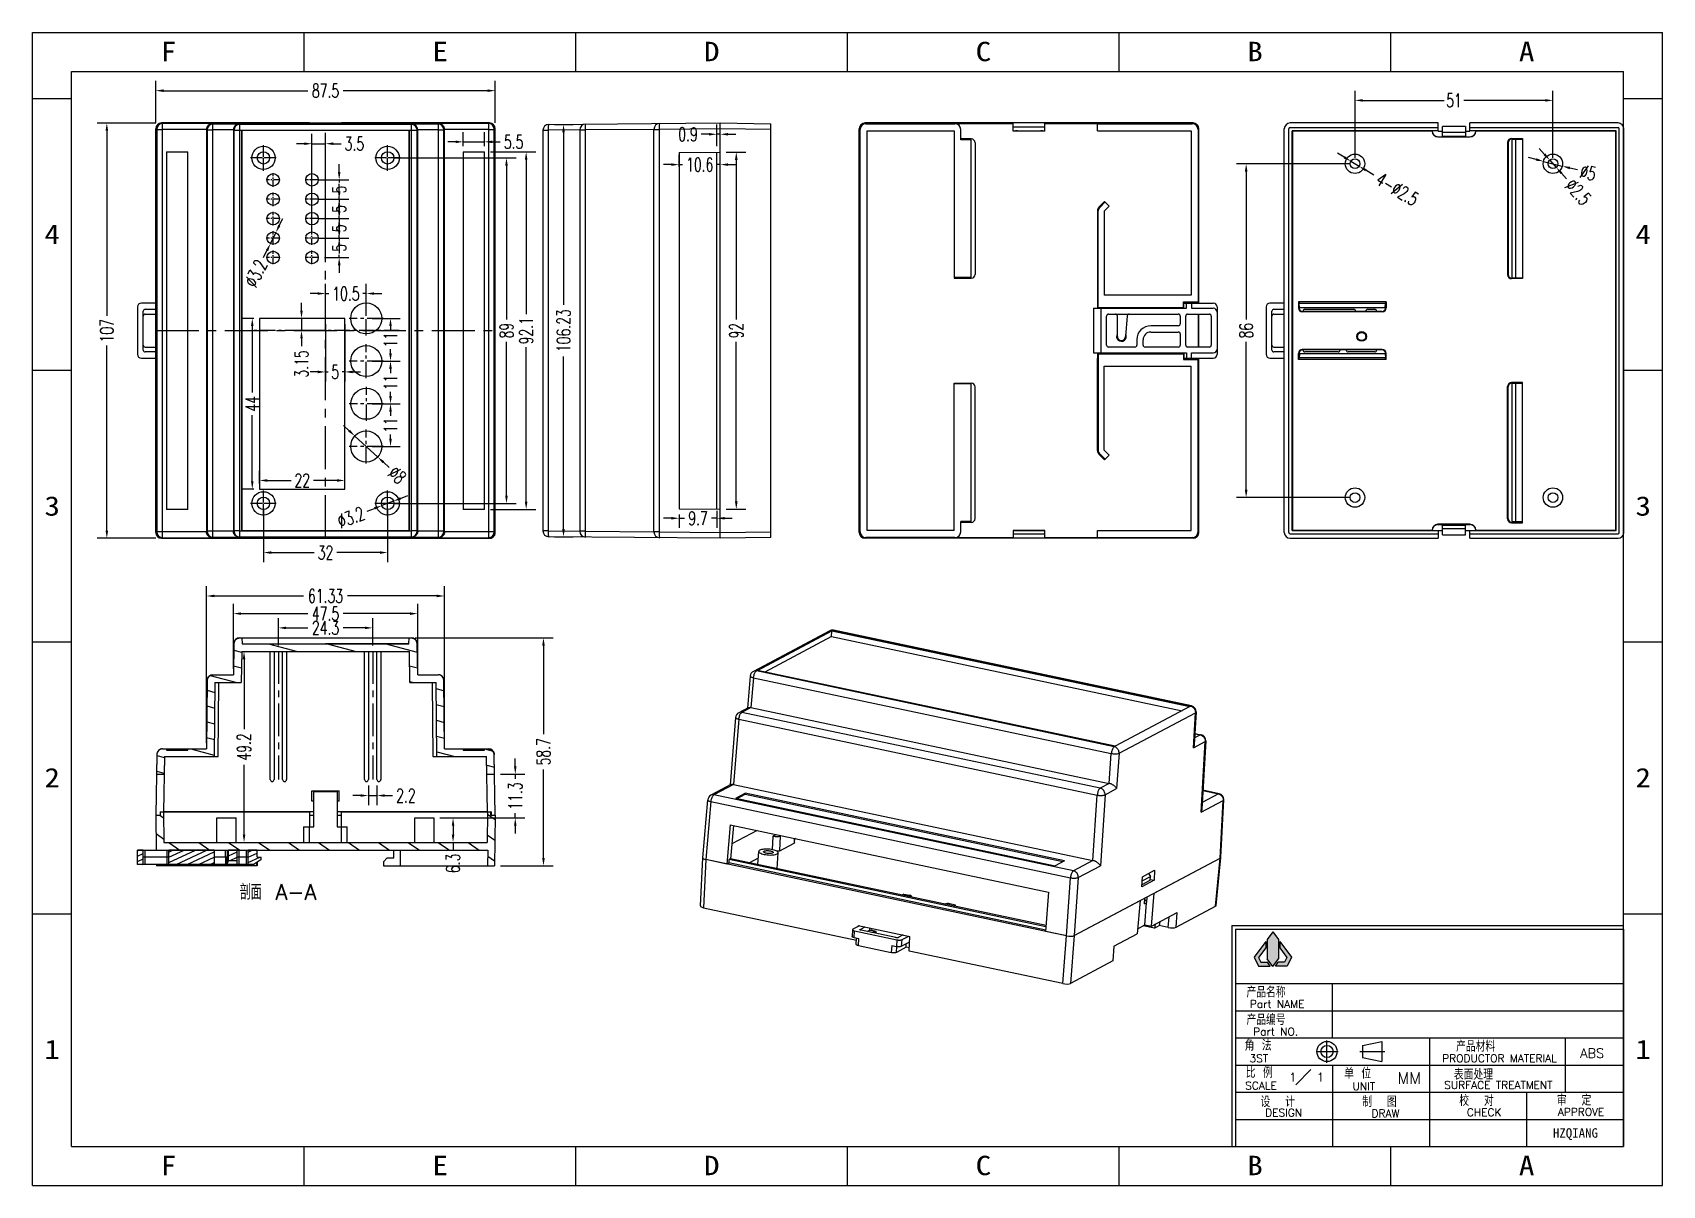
# Model space of a CAD drawing. Header units: millimetres. Extents: x 890 to 1310, y 579 to 876.
import ezdxf
from ezdxf.enums import TextEntityAlignment as Align

# ---------------------------------------------------------------- set-up
doc = ezdxf.new("R2010")
doc.units = ezdxf.units.MM
doc.linetypes.add('CENTER', pattern=[50.8, 31.75, -6.35, 6.35, -6.35])
for name, color, linetype in [('1', 7, 'Continuous'), ('2', 7, 'Continuous'), ('3', 7, 'Continuous'), ('center', 1, 'CENTER'), ('dim', 3, 'Continuous'), ('text', 3, 'Continuous')]:
    doc.layers.add(name, color=color, linetype=linetype)
doc.styles.add('ROMANC', font='romanc.shx', dxfattribs={"bigfont": 'gbcbig.shx'})
doc.styles.add('romans', font='romans.shx', dxfattribs={"width": 0.67, "bigfont": 'fangsong.shx'})
doc.styles.get("Standard").update_dxf_attribs({"font": 'txt', "bigfont": 'gbcbig.shx'})
doc.styles.add('STYLE1', font='', dxfattribs={"height": 4.5})
doc.styles.add('TEXTSTYLE_0', font='txt', dxfattribs={"width": 0.8})
doc.styles.get('STYLE1').set_extended_font_data('仿宋_GB2312')
doc.dimstyles.new('MSTD', dxfattribs={"dimtxt": 3.5, "dimasz": 2, "dimexe": 2.5, "dimexo": 1.5, "dimgap": 1, "dimtad": 0, "dimdsep": 46, "dimtxsty": 'romans', "dimcen": 0, "dimclrd": 5, "dimclre": 5, "dimclrt": 3, "dimadec": 1, "dimazin": 0, "dimtfac": 0.5, "dimtmove": 0, "dimatfit": 3, "dimfxl": 1, "dimarcsym": 0})

msp = doc.modelspace()

# ---------------------------------------------------------------- texts
at = {"color": 3, "linetype": 'Continuous', "style": 'ROMANC'}
for s, height, p in [('产品名称', 2.8, (1203.052, 627.148)), ('产品编号', 2.8, (1203.052, 620.053)), ('Part NO.', 2, (1204.797, 617.364)), ('角 法', 2.8, (1202.578, 613.438)), ('产品材料', 2.8, (1257.07, 613.194)), ('比 例', 2.8, (1202.873, 606.438)), ('单 位', 2.8, (1228.221, 606.238)), ('表面处理', 2.8, (1256.496, 605.939)), ('设  计', 2.8, (1206.66, 598.905)), ('制  图', 2.8, (1232.884, 598.931)), ('校  对', 2.8, (1257.893, 599.207)), ('审  定', 2.8, (1283.045, 599.315))]:
    msp.add_text(s, height=height, dxfattribs=at).set_placement(p)
at = {"color": 3, "style": 'ROMANC'}
for s, p in [('Part NAME', (1203.947, 624.458)), ('3ST', (1203.821, 610.452)), ('PRODUCTOR MATERIAL', (1253.527, 610.494)), ('SCALE', (1202.694, 603.452)), ('UNIT', (1230.356, 603.29)), ('SURFACE TREATMENT', (1254.006, 603.582)), ('DESIGN', (1207.913, 596.461)), ('DRAW', (1235.292, 596.27)), ('CHECK', (1259.842, 596.573)), ('APPROVE', (1283.269, 596.679))]:
    msp.add_text(s, height=2, dxfattribs=at).set_placement(p)
at = {"color": 6}
for s, style, p in [('ABS', 'ROMANC', (1292.132, 611.566)), ('HZQIANG', 'STYLE1', (1287.832, 591.02))]:
    msp.add_text(s, height=2.4423, dxfattribs=dict(at, style=style)).set_placement(p, align=Align.CENTER)
at = {"color": 6, "style": 'ROMANC'}
msp.add_text('MM', height=3, dxfattribs=at).set_placement((1241.936, 604.881))
at = {"color": 2, "linetype": 'Continuous', "insert": (963.373, 656.323), "char_height": 3.9688, "width": 19.05, "attachment_point": 3, "line_spacing_factor": 0.9}
msp.add_mtext('剖面 A-A', dxfattribs=at)
at = {"layer": 'text', "style": 'ROMANC'}
msp.add_text('1   1', height=2.25, dxfattribs=at).set_placement((1214.027, 605.487))

# ---------------------------------------------------------------- blocks, each defined once
blk = doc.blocks.new('*D79')
at = {"layer": 'Defpoints', "color": 0, "transparency": 16777216}
for p in [(1279.61, 842.57), (1284.45, 841.34)]:
    blk.add_point(p, dxfattribs=at)
at = {"layer": 'dim', "color": 5, "lineweight": -2, "transparency": 16777216}
for p, q in [((1277.67, 843.06), (1275.73, 843.55)), ((1279.61, 842.57), (1284.45, 841.34)), ((1288.33, 840.36), (1286.39, 840.85))]:
    blk.add_line(p, q, dxfattribs=at)
at = {"layer": 'dim', "color": 5, "transparency": 16777216}
for points in [[(1277.75, 843.38), (1277.59, 842.74), (1279.61, 842.57)], [(1286.47, 841.17), (1286.31, 840.53), (1284.45, 841.34)]]:
    blk.add_solid(points, dxfattribs=at)
at = {"layer": 'dim', "color": 3, "transparency": 16777216, "insert": (1291.09, 839.66), "char_height": 3.5, "attachment_point": 5, "rotation": 345.7739, "style": 'romans'}
blk.add_mtext('∅5', dxfattribs=at)
blk = doc.blocks.new('*D80')
at = {"layer": 'Defpoints', "color": 0, "transparency": 16777216}
for p in [(1281.2, 842.89), (1282.86, 841.02)]:
    blk.add_point(p, dxfattribs=at)
at = {"layer": 'dim', "color": 5, "lineweight": -2, "transparency": 16777216}
for p, q in [((1279.86, 844.37), (1278.52, 845.86)), ((1281.2, 842.89), (1282.86, 841.02)), ((1285.54, 838.05), (1284.2, 839.54))]:
    blk.add_line(p, q, dxfattribs=at)
at = {"layer": 'dim', "color": 5, "transparency": 16777216}
for points in [[(1280.11, 844.6), (1279.61, 844.15), (1281.2, 842.89)], [(1284.45, 839.76), (1283.95, 839.31), (1282.86, 841.02)]]:
    blk.add_solid(points, dxfattribs=at)
at = {"layer": 'dim', "color": 3, "transparency": 16777216, "insert": (1288.55, 834.68), "char_height": 3.5, "attachment_point": 5, "rotation": 311.8935, "style": 'romans'}
blk.add_mtext('∅2.5', dxfattribs=at)
blk = doc.blocks.new('*D81')
at = {"layer": 'Defpoints', "color": 0, "transparency": 16777216}
for p in [(1066.55, 849.55), (1066.55, 844.95), (1067.45, 844.95)]:
    blk.add_point(p, dxfattribs=at)
at = {"layer": 'dim', "color": 5, "lineweight": -2, "transparency": 16777216}
for p, q in [((1064.55, 849.55), (1062.55, 849.55)), ((1066.55, 846.45), (1066.55, 852.05)), ((1067.45, 849.55), (1066.55, 849.55)), ((1067.45, 846.45), (1067.45, 852.05)), ((1069.45, 849.55), (1071.45, 849.55))]:
    blk.add_line(p, q, dxfattribs=at)
at = {"layer": 'dim', "color": 5, "transparency": 16777216}
for points in [[(1064.55, 849.88), (1064.55, 849.21), (1066.55, 849.55)], [(1069.45, 849.88), (1069.45, 849.21), (1067.45, 849.55)]]:
    blk.add_solid(points, dxfattribs=at)
at = {"layer": 'dim', "color": 3, "transparency": 16777216, "insert": (1059.15, 849.55), "char_height": 3.5, "attachment_point": 5, "style": 'romans'}
blk.add_mtext('0.9', dxfattribs=at)
blk = doc.blocks.new('*D82')
at = {"layer": 'Defpoints', "color": 0, "transparency": 16777216}
for p in [(1056.85, 841.73), (1056.85, 839.66), (1067.45, 839.66)]:
    blk.add_point(p, dxfattribs=at)
at = {"layer": 'dim', "color": 5, "lineweight": -2, "transparency": 16777216}
for p, q in [((1056.85, 841.16), (1056.85, 844.23)), ((1067.45, 841.16), (1067.45, 844.23)), ((1054.85, 841.73), (1052.85, 841.73)), ((1056.85, 841.73), (1057.75, 841.73)), ((1067.45, 841.73), (1066.56, 841.73)), ((1069.45, 841.73), (1071.45, 841.73))]:
    blk.add_line(p, q, dxfattribs=at)
at = {"layer": 'dim', "color": 5, "transparency": 16777216}
for points in [[(1054.85, 842.06), (1054.85, 841.4), (1056.85, 841.73)], [(1069.45, 842.06), (1069.45, 841.4), (1067.45, 841.73)]]:
    blk.add_solid(points, dxfattribs=at)
at = {"layer": 'dim', "color": 3, "transparency": 16777216, "insert": (1062.15, 841.73), "char_height": 3.5, "attachment_point": 5, "style": 'romans'}
blk.add_mtext('10.6', dxfattribs=at)
blk = doc.blocks.new('*D44')
at = {"layer": 'Defpoints', "color": 0, "transparency": 16777216}
for p in [(1056.85, 753.05), (1066.55, 754.05), (1066.55, 750.62)]:
    blk.add_point(p, dxfattribs=at)
at = {"layer": 'dim', "color": 5, "lineweight": -2, "transparency": 16777216}
for p, q in [((1066.55, 752.55), (1066.55, 748.12)), ((1054.85, 750.62), (1052.85, 750.62)), ((1056.85, 751.55), (1056.85, 748.12)), ((1056.85, 750.62), (1058.25, 750.62)), ((1066.55, 750.62), (1065.16, 750.62)), ((1068.55, 750.62), (1070.55, 750.62))]:
    blk.add_line(p, q, dxfattribs=at)
at = {"layer": 'dim', "color": 5, "transparency": 16777216}
for points in [[(1054.85, 750.95), (1054.85, 750.29), (1056.85, 750.62)], [(1068.55, 750.95), (1068.55, 750.29), (1066.55, 750.62)]]:
    blk.add_solid(points, dxfattribs=at)
at = {"layer": 'dim', "color": 3, "transparency": 16777216, "insert": (1061.7, 750.62), "char_height": 3.5, "attachment_point": 5, "style": 'romans'}
blk.add_mtext('9.7', dxfattribs=at)
blk = doc.blocks.new('*D45')
at = {"layer": 'Defpoints', "color": 0, "transparency": 16777216}
for p in [(1006.73, 845), (1006.73, 752.91), (1017.43, 752.91)]:
    blk.add_point(p, dxfattribs=at)
at = {"layer": 'dim', "color": 5, "lineweight": -2, "transparency": 16777216}
for p, q in [((1008.23, 845), (1019.93, 845)), ((1017.43, 843), (1017.43, 803.19)), ((1017.43, 754.91), (1017.43, 794.72)), ((1008.23, 752.91), (1019.93, 752.91))]:
    blk.add_line(p, q, dxfattribs=at)
at = {"layer": 'dim', "color": 5, "transparency": 16777216}
for points in [[(1017.09, 843), (1017.76, 843), (1017.43, 845)], [(1017.09, 754.91), (1017.76, 754.91), (1017.43, 752.91)]]:
    blk.add_solid(points, dxfattribs=at)
at = {"layer": 'dim', "color": 3, "transparency": 16777216, "insert": (1017.43, 798.95), "char_height": 3.5, "attachment_point": 5, "rotation": 90, "style": 'romans'}
blk.add_mtext('92.1', dxfattribs=at)
blk = doc.blocks.new('*D46')
at = {"layer": 'Defpoints', "color": 0, "transparency": 16777216}
for p in [(1001.23, 845), (1006.73, 847.59), (1006.73, 845)]:
    blk.add_point(p, dxfattribs=at)
at = {"layer": 'dim', "color": 5, "lineweight": -2, "transparency": 16777216}
for p, q in [((1001.23, 846.5), (1001.23, 850.09)), ((1006.73, 846.5), (1006.73, 850.09)), ((999.23, 847.59), (997.23, 847.59)), ((1001.23, 847.59), (1006.73, 847.59)), ((1008.73, 847.59), (1010.73, 847.59))]:
    blk.add_line(p, q, dxfattribs=at)
at = {"layer": 'dim', "color": 5, "transparency": 16777216}
for points in [[(999.23, 847.93), (999.23, 847.26), (1001.23, 847.59)], [(1008.73, 847.93), (1008.73, 847.26), (1006.73, 847.59)]]:
    blk.add_solid(points, dxfattribs=at)
at = {"layer": 'dim', "color": 3, "transparency": 16777216, "insert": (1014.19, 847.59), "char_height": 3.5, "attachment_point": 5, "style": 'romans'}
blk.add_mtext('5.5', dxfattribs=at)
blk = doc.blocks.new('*D47')
at = {"layer": 'Defpoints', "color": 0, "transparency": 16777216}
for p in [(1229.96, 842.6), (1232.1, 841.31)]:
    blk.add_point(p, dxfattribs=at)
at = {"layer": 'dim', "color": 5, "lineweight": -2, "transparency": 16777216}
for p, q in [((1228.25, 843.63), (1226.53, 844.66)), ((1229.96, 842.6), (1232.1, 841.31)), ((1235.87, 839.04), (1233.81, 840.28))]:
    blk.add_line(p, q, dxfattribs=at)
at = {"layer": 'dim', "color": 5, "transparency": 16777216}
for points in [[(1228.42, 843.92), (1228.07, 843.34), (1229.96, 842.6)], [(1233.99, 840.57), (1233.64, 839.99), (1232.1, 841.31)]]:
    blk.add_solid(points, dxfattribs=at)
at = {"layer": 'dim', "color": 3, "transparency": 16777216, "insert": (1241.94, 835.39), "char_height": 3.5, "attachment_point": 5, "rotation": 328.969, "style": 'romans'}
blk.add_mtext('4-∅2.5', dxfattribs=at)
blk = doc.blocks.new('*D48')
at = {"layer": 'Defpoints', "color": 0, "transparency": 16777216}
for p in [(976.78, 683.3), (978.98, 683.3), (978.98, 679.18)]:
    blk.add_point(p, dxfattribs=at)
at = {"layer": 'dim', "color": 5, "lineweight": -2, "transparency": 16777216}
for p, q in [((976.78, 681.8), (976.78, 676.68)), ((978.98, 681.8), (978.98, 676.68)), ((974.78, 679.18), (972.78, 679.18)), ((976.78, 679.18), (978.98, 679.18)), ((980.98, 679.18), (982.98, 679.18))]:
    blk.add_line(p, q, dxfattribs=at)
at = {"layer": 'dim', "color": 5, "transparency": 16777216}
for points in [[(974.78, 679.51), (974.78, 678.84), (976.78, 679.18)], [(980.98, 679.51), (980.98, 678.84), (978.98, 679.18)]]:
    blk.add_solid(points, dxfattribs=at)
at = {"layer": 'dim', "color": 3, "transparency": 16777216, "insert": (986.44, 679.18), "char_height": 3.5, "attachment_point": 5, "style": 'romans'}
blk.add_mtext('2.2', dxfattribs=at)
blk = doc.blocks.new('*D49')
at = {"layer": 'Defpoints', "color": 0, "transparency": 16777216}
for p in [(1231.03, 841.95), (1202.97, 755.95), (1231.03, 755.95)]:
    blk.add_point(p, dxfattribs=at)
at = {"layer": 'dim', "color": 5, "lineweight": -2, "transparency": 16777216}
for p, q in [((1229.53, 841.95), (1200.47, 841.95)), ((1202.97, 839.95), (1202.97, 801.85)), ((1202.97, 757.95), (1202.97, 796.06)), ((1229.53, 755.95), (1200.47, 755.95))]:
    blk.add_line(p, q, dxfattribs=at)
at = {"layer": 'dim', "color": 5, "transparency": 16777216}
for points in [[(1202.64, 839.95), (1203.31, 839.95), (1202.97, 841.95)], [(1202.64, 757.95), (1203.31, 757.95), (1202.97, 755.95)]]:
    blk.add_solid(points, dxfattribs=at)
at = {"layer": 'dim', "color": 3, "transparency": 16777216, "insert": (1202.97, 798.95), "char_height": 3.5, "attachment_point": 5, "rotation": 90, "style": 'romans'}
blk.add_mtext('86', dxfattribs=at)
blk = doc.blocks.new('*D50')
at = {"layer": 'Defpoints', "color": 0, "transparency": 16777216}
for p in [(1282.03, 858.28), (1231.03, 841.95), (1282.03, 841.95)]:
    blk.add_point(p, dxfattribs=at)
at = {"layer": 'dim', "color": 5, "lineweight": -2, "transparency": 16777216}
for p, q in [((1231.03, 843.45), (1231.03, 860.78)), ((1233.03, 858.28), (1253.97, 858.28)), ((1280.03, 858.28), (1259.09, 858.28)), ((1282.03, 843.45), (1282.03, 860.78))]:
    blk.add_line(p, q, dxfattribs=at)
at = {"layer": 'dim', "color": 5, "transparency": 16777216}
for points in [[(1233.03, 858.61), (1233.03, 857.94), (1231.03, 858.28)], [(1280.03, 858.61), (1280.03, 857.94), (1282.03, 858.28)]]:
    blk.add_solid(points, dxfattribs=at)
at = {"layer": 'dim', "color": 3, "transparency": 16777216, "insert": (1256.53, 858.28), "char_height": 3.5, "attachment_point": 5, "style": 'romans'}
blk.add_mtext('51', dxfattribs=at)
blk = doc.blocks.new('*D51')
at = {"layer": 'Defpoints', "color": 0, "transparency": 16777216}
for p in [(1009.29, 684.7), (993.7, 673.4), (1014.63, 673.4)]:
    blk.add_point(p, dxfattribs=at)
at = {"layer": 'dim', "color": 5, "lineweight": -2, "transparency": 16777216}
for p, q in [((1010.79, 684.7), (1017.13, 684.7)), ((1014.63, 686.7), (1014.63, 688.7)), ((1014.63, 684.7), (1014.63, 683.46)), ((995.2, 673.4), (1017.13, 673.4)), ((1014.63, 673.4), (1014.63, 674.65)), ((1014.63, 671.4), (1014.63, 669.4))]:
    blk.add_line(p, q, dxfattribs=at)
at = {"layer": 'dim', "color": 5, "transparency": 16777216}
for points in [[(1014.3, 686.7), (1014.96, 686.7), (1014.63, 684.7)], [(1014.3, 671.4), (1014.96, 671.4), (1014.63, 673.4)]]:
    blk.add_solid(points, dxfattribs=at)
at = {"layer": 'dim', "color": 3, "transparency": 16777216, "insert": (1014.63, 679.05), "char_height": 3.5, "attachment_point": 5, "rotation": 90, "style": 'romans'}
blk.add_mtext('11.3', dxfattribs=at)
blk = doc.blocks.new('*D52')
at = {"layer": 'Defpoints', "color": 0, "transparency": 16777216}
for p in [(977.88, 722.38), (953.58, 716.3), (977.88, 716.3)]:
    blk.add_point(p, dxfattribs=at)
at = {"layer": 'dim', "color": 5, "lineweight": -2, "transparency": 16777216}
for p, q in [((953.58, 717.8), (953.58, 724.88)), ((977.88, 717.8), (977.88, 724.88)), ((955.58, 722.38), (961.16, 722.38)), ((975.88, 722.38), (970.3, 722.38))]:
    blk.add_line(p, q, dxfattribs=at)
at = {"layer": 'dim', "color": 5, "transparency": 16777216}
for points in [[(955.58, 722.71), (955.58, 722.04), (953.58, 722.38)], [(975.88, 722.71), (975.88, 722.04), (977.88, 722.38)]]:
    blk.add_solid(points, dxfattribs=at)
at = {"layer": 'dim', "color": 3, "transparency": 16777216, "insert": (965.73, 722.38), "char_height": 3.5, "attachment_point": 5, "style": 'romans'}
blk.add_mtext('24.3', dxfattribs=at)
blk = doc.blocks.new('*D53')
at = {"layer": 'Defpoints', "color": 0, "transparency": 16777216}
for p in [(944.12, 716.3), (944.12, 667.1), (944.73, 667.1)]:
    blk.add_point(p, dxfattribs=at)
at = {"layer": 'dim', "color": 5, "lineweight": -2, "transparency": 16777216}
for p, q in [((944.73, 714.3), (944.73, 696.27)), ((945.62, 716.3), (947.23, 716.3)), ((944.73, 669.1), (944.73, 687.13)), ((945.62, 667.1), (947.23, 667.1))]:
    blk.add_line(p, q, dxfattribs=at)
at = {"layer": 'dim', "color": 5, "transparency": 16777216}
for points in [[(944.4, 714.3), (945.06, 714.3), (944.73, 716.3)], [(944.4, 669.1), (945.06, 669.1), (944.73, 667.1)]]:
    blk.add_solid(points, dxfattribs=at)
at = {"layer": 'dim', "color": 3, "transparency": 16777216, "insert": (944.73, 691.7), "char_height": 3.5, "attachment_point": 5, "rotation": 90, "style": 'romans'}
blk.add_mtext('49.2', dxfattribs=at)
blk = doc.blocks.new('*D54')
at = {"layer": 'Defpoints', "color": 0, "transparency": 16777216}
for p in [(993.7, 673.4), (993.7, 667.1), (998.59, 667.1)]:
    blk.add_point(p, dxfattribs=at)
at = {"layer": 'dim', "color": 5, "lineweight": -2, "transparency": 16777216}
for p, q in [((995.2, 673.4), (1001.09, 673.4)), ((998.59, 671.4), (998.59, 669.1)), ((995.2, 667.1), (1001.09, 667.1)), ((998.59, 667.1), (998.59, 665.1))]:
    blk.add_line(p, q, dxfattribs=at)
at = {"layer": 'dim', "color": 5, "transparency": 16777216}
for points in [[(998.26, 671.4), (998.92, 671.4), (998.59, 673.4)], [(998.26, 669.1), (998.92, 669.1), (998.59, 667.1)]]:
    blk.add_solid(points, dxfattribs=at)
at = {"layer": 'dim', "color": 3, "transparency": 16777216, "insert": (998.59, 661.7), "char_height": 3.5, "attachment_point": 5, "rotation": 90, "style": 'romans'}
blk.add_mtext('6.3', dxfattribs=at)
blk = doc.blocks.new('*D55')
at = {"layer": 'Defpoints', "color": 0, "transparency": 16777216}
for p in [(996.4, 730.6), (935.06, 691.2), (996.4, 691.2)]:
    blk.add_point(p, dxfattribs=at)
at = {"layer": 'dim', "color": 5, "lineweight": -2, "transparency": 16777216}
for p, q in [((935.06, 692.7), (935.06, 733.1)), ((996.4, 692.7), (996.4, 733.1)), ((937.06, 730.6), (960.09, 730.6)), ((994.4, 730.6), (971.36, 730.6))]:
    blk.add_line(p, q, dxfattribs=at)
at = {"layer": 'dim', "color": 5, "transparency": 16777216}
for points in [[(937.06, 730.93), (937.06, 730.27), (935.06, 730.6)], [(994.4, 730.93), (994.4, 730.27), (996.4, 730.6)]]:
    blk.add_solid(points, dxfattribs=at)
at = {"layer": 'dim', "color": 3, "transparency": 16777216, "insert": (965.73, 730.6), "char_height": 3.5, "attachment_point": 5, "style": 'romans'}
blk.add_mtext('61.33', dxfattribs=at)
blk = doc.blocks.new('*D56')
at = {"layer": 'Defpoints', "color": 0, "transparency": 16777216}
for p in [(989.48, 726.05), (941.98, 710.3), (989.48, 710.3)]:
    blk.add_point(p, dxfattribs=at)
at = {"layer": 'dim', "color": 5, "lineweight": -2, "transparency": 16777216}
for p, q in [((941.98, 711.8), (941.98, 728.55)), ((989.48, 711.8), (989.48, 728.55)), ((943.98, 726.05), (961.16, 726.05)), ((987.48, 726.05), (970.3, 726.05))]:
    blk.add_line(p, q, dxfattribs=at)
at = {"layer": 'dim', "color": 5, "transparency": 16777216}
for points in [[(943.98, 726.38), (943.98, 725.71), (941.98, 726.05)], [(987.48, 726.38), (987.48, 725.71), (989.48, 726.05)]]:
    blk.add_solid(points, dxfattribs=at)
at = {"layer": 'dim', "color": 3, "transparency": 16777216, "insert": (965.73, 726.05), "char_height": 3.5, "attachment_point": 5, "style": 'romans'}
blk.add_mtext('47.5', dxfattribs=at)
blk = doc.blocks.new('*D57')
at = {"layer": 'Defpoints', "color": 0, "transparency": 16777216}
for p in [(1067.45, 844.95), (1067.45, 752.95), (1071.58, 752.95)]:
    blk.add_point(p, dxfattribs=at)
at = {"layer": 'dim', "color": 5, "lineweight": -2, "transparency": 16777216}
for p, q in [((1068.95, 844.95), (1074.08, 844.95)), ((1071.58, 842.95), (1071.58, 801.85)), ((1071.58, 754.95), (1071.58, 796.06)), ((1068.95, 752.95), (1074.08, 752.95))]:
    blk.add_line(p, q, dxfattribs=at)
at = {"layer": 'dim', "color": 5, "transparency": 16777216}
for points in [[(1071.24, 842.95), (1071.91, 842.95), (1071.58, 844.95)], [(1071.24, 754.95), (1071.91, 754.95), (1071.58, 752.95)]]:
    blk.add_solid(points, dxfattribs=at)
at = {"layer": 'dim', "color": 3, "transparency": 16777216, "insert": (1071.58, 798.95), "char_height": 3.5, "attachment_point": 5, "rotation": 90, "style": 'romans'}
blk.add_mtext('92', dxfattribs=at)
blk = doc.blocks.new('*D58')
at = {"layer": 'Defpoints', "color": 0, "transparency": 16777216}
for p in [(987.31, 719.8), (1009.28, 661.1), (1021.89, 661.1)]:
    blk.add_point(p, dxfattribs=at)
at = {"layer": 'dim', "color": 5, "lineweight": -2, "transparency": 16777216}
for p, q in [((988.81, 719.8), (1024.39, 719.8)), ((1021.89, 717.8), (1021.89, 695.02)), ((1021.89, 663.1), (1021.89, 685.88)), ((1010.78, 661.1), (1024.39, 661.1))]:
    blk.add_line(p, q, dxfattribs=at)
at = {"layer": 'dim', "color": 5, "transparency": 16777216}
for points in [[(1021.56, 717.8), (1022.23, 717.8), (1021.89, 719.8)], [(1021.56, 663.1), (1022.23, 663.1), (1021.89, 661.1)]]:
    blk.add_solid(points, dxfattribs=at)
at = {"layer": 'dim', "color": 3, "transparency": 16777216, "insert": (1021.89, 690.45), "char_height": 3.5, "attachment_point": 5, "rotation": 90, "style": 'romans'}
blk.add_mtext('58.7', dxfattribs=at)
blk = doc.blocks.new('*D59')
at = {"layer": 'Defpoints', "color": 0, "transparency": 16777216}
for p in [(923.48, 852.45), (909.37, 745.45), (923.48, 745.45)]:
    blk.add_point(p, dxfattribs=at)
at = {"layer": 'dim', "color": 5, "lineweight": -2, "transparency": 16777216}
for p, q in [((921.98, 852.45), (906.87, 852.45)), ((909.37, 850.45), (909.37, 802.8)), ((909.37, 747.45), (909.37, 795.11)), ((921.98, 745.45), (906.87, 745.45))]:
    blk.add_line(p, q, dxfattribs=at)
at = {"layer": 'dim', "color": 5, "transparency": 16777216}
for points in [[(909.04, 850.45), (909.7, 850.45), (909.37, 852.45)], [(909.04, 747.45), (909.7, 747.45), (909.37, 745.45)]]:
    blk.add_solid(points, dxfattribs=at)
at = {"layer": 'dim', "color": 3, "transparency": 16777216, "insert": (909.37, 798.95), "char_height": 3.5, "attachment_point": 5, "rotation": 90, "style": 'romans'}
blk.add_mtext('107', dxfattribs=at)
blk = doc.blocks.new('*D60')
at = {"layer": 'Defpoints', "color": 0, "transparency": 16777216}
for p in [(1009.48, 860.78), (921.98, 850.96), (1009.48, 850.96)]:
    blk.add_point(p, dxfattribs=at)
at = {"layer": 'dim', "color": 5, "lineweight": -2, "transparency": 16777216}
for p, q in [((921.98, 852.46), (921.98, 863.28)), ((1009.48, 852.46), (1009.48, 863.28)), ((923.98, 860.78), (961.16, 860.78)), ((1007.48, 860.78), (970.3, 860.78))]:
    blk.add_line(p, q, dxfattribs=at)
at = {"layer": 'dim', "color": 5, "transparency": 16777216}
for points in [[(923.98, 861.12), (923.98, 860.45), (921.98, 860.78)], [(1007.48, 861.12), (1007.48, 860.45), (1009.48, 860.78)]]:
    blk.add_solid(points, dxfattribs=at)
at = {"layer": 'dim', "color": 3, "transparency": 16777216, "insert": (965.73, 860.78), "char_height": 3.5, "attachment_point": 5, "style": 'romans'}
blk.add_mtext('87.5', dxfattribs=at)
blk = doc.blocks.new('SUN_6HWZ35TKXU86YGHH1AY77V3D6FJ')
at = {"color": 7, "linetype": 'Continuous'}
for p, q in [((-420, 297), (0, 297)), ((-420, 0), (-420, 297)), ((-350, 287), (-350, 297)), ((-280, 287), (-280, 297)), ((-210, 287), (-210, 297)), ((-140, 287), (-140, 297)), ((-70, 287), (-70, 297)), ((0, 0), (0, 297)), ((-410, 287), (-10, 287)), ((-410, 10), (-410, 287)), ((-10, 10), (-10, 287)), ((-420, 280), (-410, 280)), ((-10, 280), (0, 280)), ((-420, 210), (-410, 210)), ((-10, 210), (0, 210)), ((-420, 140), (-410, 140)), ((-10, 140), (0, 140)), ((-420, 70), (-410, 70)), ((-10, 70), (0, 70)), ((-410, 10), (-10, 10)), ((-350, 0), (-350, 10)), ((-280, 0), (-280, 10)), ((-210, 0), (-210, 10)), ((-140, 0), (-140, 10)), ((-70, 0), (-70, 10)), ((-420, 0), (0, 0))]:
    blk.add_line(p, q, dxfattribs=at)
at = {"color": 2, "linetype": 'Continuous', "style": 'TEXTSTYLE_0'}
for s, width, p, p2 in [('F', 1.2, (-386.98, 289.63), (-382.98, 289.63)), ('E', 1.2, (-316.98, 289.63), (-312.98, 289.63)), ('D', 1.2, (-246.98, 289.63), (-242.98, 289.63)), ('C', 1.2, (-176.98, 289.63), (-172.98, 289.63)), ('B', 1.2, (-106.98, 289.63), (-102.98, 289.63)), ('A', 1.2, (-36.98, 289.63), (-32.98, 289.63)), ('4', 1.2, (-416.95, 242.54), (-412.95, 242.54)), ('4', 1.2, (-6.95, 242.54), (-2.95, 242.54)), ('3', 1.2, (-416.95, 172.54), (-412.95, 172.54)), ('3', 1.2, (-6.95, 172.54), (-2.95, 172.54)), ('2', 1.2, (-416.95, 102.54), (-412.95, 102.54)), ('2', 1.2, (-6.95, 102.54), (-2.95, 102.54)), ('1', 2.4, (-416.95, 32.54), (-412.95, 32.54)), ('1', 2.4, (-6.95, 32.54), (-2.95, 32.54)), ('F', 1.2, (-386.98, 2.63), (-382.98, 2.63)), ('E', 1.2, (-316.98, 2.63), (-312.98, 2.63)), ('D', 1.2, (-246.98, 2.63), (-242.98, 2.63)), ('C', 1.2, (-176.98, 2.63), (-172.98, 2.63)), ('B', 1.2, (-106.98, 2.63), (-102.98, 2.63)), ('A', 1.2, (-36.98, 2.63), (-32.98, 2.63))]:
    blk.add_text(s, height=5, dxfattribs=dict(at, width=width)).set_placement(p, p2, align=Align.FIT)
blk = doc.blocks.new('*D61')
at = {"color": 5, "lineweight": -2, "transparency": 16777216}
for p, q in [((977.73, 780.11), (984.97, 780.11)), ((982.47, 778.11), (982.47, 777)), ((977.73, 769.1), (984.97, 769.1)), ((982.47, 771.1), (982.47, 772.21))]:
    blk.add_line(p, q, dxfattribs=at)
at = {"color": 5, "transparency": 16777216}
for points in [[(982.14, 778.11), (982.81, 778.11), (982.47, 780.11)], [(982.14, 771.1), (982.81, 771.1), (982.47, 769.1)]]:
    blk.add_solid(points, dxfattribs=at)
at = {"layer": 'Defpoints', "color": 0, "transparency": 16777216}
for p in [(976.23, 780.11), (982.47, 780.11), (976.23, 769.1)]:
    blk.add_point(p, dxfattribs=at)
at = {"color": 3, "transparency": 16777216, "insert": (982.47, 774.61), "char_height": 3.5, "attachment_point": 5, "rotation": 90, "style": 'romans'}
blk.add_mtext('11', dxfattribs=at)
blk = doc.blocks.new('*D62')
at = {"color": 5, "lineweight": -2, "transparency": 16777216}
for p, q in [((977.73, 802.11), (984.97, 802.11)), ((982.47, 800.11), (982.47, 799.01)), ((982.47, 793.11), (982.47, 794.21)), ((977.73, 791.11), (984.97, 791.11))]:
    blk.add_line(p, q, dxfattribs=at)
at = {"color": 5, "transparency": 16777216}
for points in [[(982.14, 800.11), (982.81, 800.11), (982.47, 802.11)], [(982.14, 793.11), (982.81, 793.11), (982.47, 791.11)]]:
    blk.add_solid(points, dxfattribs=at)
at = {"layer": 'Defpoints', "color": 0, "transparency": 16777216}
for p in [(976.23, 802.11), (982.47, 802.11), (976.23, 791.11)]:
    blk.add_point(p, dxfattribs=at)
at = {"color": 3, "transparency": 16777216, "insert": (982.47, 796.61), "char_height": 3.5, "attachment_point": 5, "rotation": 90, "style": 'romans'}
blk.add_mtext('11', dxfattribs=at)
blk = doc.blocks.new('*D43')
at = {"color": 5, "lineweight": -2, "transparency": 16777216}
for p, q in [((965.73, 800.61), (965.73, 785.82)), ((970.72, 800.61), (970.72, 785.82)), ((963.73, 788.32), (961.73, 788.32)), ((965.73, 788.32), (966.44, 788.32)), ((970.72, 788.32), (970.01, 788.32)), ((972.72, 788.32), (974.72, 788.32))]:
    blk.add_line(p, q, dxfattribs=at)
at = {"color": 5, "transparency": 16777216}
for points in [[(963.73, 788.65), (963.73, 787.98), (965.73, 788.32)], [(972.72, 788.65), (972.72, 787.98), (970.72, 788.32)]]:
    blk.add_solid(points, dxfattribs=at)
at = {"layer": 'Defpoints', "color": 0, "transparency": 16777216}
for p in [(965.73, 802.11), (970.72, 802.11), (965.73, 788.32)]:
    blk.add_point(p, dxfattribs=at)
at = {"color": 3, "transparency": 16777216, "insert": (968.23, 788.32), "char_height": 3.5, "attachment_point": 5, "style": 'romans'}
blk.add_mtext('5', dxfattribs=at)
blk = doc.blocks.new('*D63')
at = {"color": 5, "lineweight": -2, "transparency": 16777216}
for p, q in [((962.23, 824.31), (962.23, 849.62)), ((965.73, 820.25), (965.73, 849.62)), ((960.23, 847.12), (958.23, 847.12)), ((962.23, 847.12), (965.73, 847.12)), ((967.73, 847.12), (969.73, 847.12))]:
    blk.add_line(p, q, dxfattribs=at)
at = {"color": 5, "transparency": 16777216}
for points in [[(960.23, 847.45), (960.23, 846.78), (962.23, 847.12)], [(967.73, 847.45), (967.73, 846.78), (965.73, 847.12)]]:
    blk.add_solid(points, dxfattribs=at)
at = {"layer": 'Defpoints', "color": 0, "transparency": 16777216}
for p in [(965.73, 847.12), (962.23, 822.81), (965.73, 818.75)]:
    blk.add_point(p, dxfattribs=at)
at = {"color": 3, "transparency": 16777216, "insert": (973.18, 847.12), "char_height": 3.5, "attachment_point": 5, "style": 'romans'}
blk.add_mtext('3.5', dxfattribs=at)
blk = doc.blocks.new('*D64')
at = {"color": 5, "lineweight": -2, "transparency": 16777216}
for p, q in [((953.82, 826.04), (954.7, 827.83)), ((952.93, 824.24), (951.53, 821.37)), ((949.76, 817.78), (950.64, 819.57))]:
    blk.add_line(p, q, dxfattribs=at)
at = {"color": 5, "transparency": 16777216}
for points in [[(953.52, 826.18), (954.11, 825.89), (952.93, 824.24)], [(950.35, 819.72), (950.94, 819.43), (951.53, 821.37)]]:
    blk.add_solid(points, dxfattribs=at)
at = {"layer": 'Defpoints', "color": 0, "transparency": 16777216}
for p in [(952.93, 824.24), (951.53, 821.37)]:
    blk.add_point(p, dxfattribs=at)
at = {"color": 3, "transparency": 16777216, "insert": (947.77, 813.72), "char_height": 3.5, "attachment_point": 5, "rotation": 63.8693, "style": 'romans'}
blk.add_mtext('∅3.2', dxfattribs=at)
blk = doc.blocks.new('*D65')
at = {"layer": 'Defpoints', "color": 0, "transparency": 16777216}
for p in [(949.73, 754.45), (981.73, 754.45), (981.73, 741.78)]:
    blk.add_point(p, dxfattribs=at)
at = {"layer": 'dim', "color": 5, "lineweight": -2, "transparency": 16777216}
for p, q in [((949.73, 752.95), (949.73, 739.28)), ((981.73, 752.95), (981.73, 739.28)), ((951.73, 741.78), (962.83, 741.78)), ((979.73, 741.78), (968.63, 741.78))]:
    blk.add_line(p, q, dxfattribs=at)
at = {"layer": 'dim', "color": 5, "transparency": 16777216}
for points in [[(951.73, 742.11), (951.73, 741.44), (949.73, 741.78)], [(979.73, 742.11), (979.73, 741.44), (981.73, 741.78)]]:
    blk.add_solid(points, dxfattribs=at)
at = {"layer": 'dim', "color": 3, "transparency": 16777216, "insert": (965.73, 741.78), "char_height": 3.5, "attachment_point": 5, "style": 'romans'}
blk.add_mtext('32', dxfattribs=at)
blk = doc.blocks.new('*D66')
at = {"layer": 'Defpoints', "color": 0, "transparency": 16777216}
for p in [(981.73, 843.46), (981.73, 754.45), (1012.36, 754.45)]:
    blk.add_point(p, dxfattribs=at)
at = {"layer": 'dim', "color": 5, "lineweight": -2, "transparency": 16777216}
for p, q in [((983.23, 843.46), (1014.86, 843.46)), ((1012.36, 841.46), (1012.36, 801.8)), ((1012.36, 756.45), (1012.36, 796.11)), ((983.23, 754.45), (1014.86, 754.45))]:
    blk.add_line(p, q, dxfattribs=at)
at = {"layer": 'dim', "color": 5, "transparency": 16777216}
for points in [[(1012.02, 841.46), (1012.69, 841.46), (1012.36, 843.46)], [(1012.02, 756.45), (1012.69, 756.45), (1012.36, 754.45)]]:
    blk.add_solid(points, dxfattribs=at)
at = {"layer": 'dim', "color": 3, "transparency": 16777216, "insert": (1012.36, 798.95), "char_height": 3.5, "attachment_point": 5, "rotation": 90, "style": 'romans'}
blk.add_mtext('89', dxfattribs=at)
blk = doc.blocks.new('*D67')
at = {"layer": 'Defpoints', "color": 0, "transparency": 16777216}
for p in [(976.23, 791.11), (976.23, 780.11), (982.47, 780.11)]:
    blk.add_point(p, dxfattribs=at)
at = {"layer": 'dim', "color": 5, "lineweight": -2, "transparency": 16777216}
for p, q in [((977.73, 791.11), (984.97, 791.11)), ((982.47, 789.11), (982.47, 788)), ((982.47, 782.11), (982.47, 783.21)), ((977.73, 780.11), (984.97, 780.11))]:
    blk.add_line(p, q, dxfattribs=at)
at = {"layer": 'dim', "color": 5, "transparency": 16777216}
for points in [[(982.14, 789.11), (982.81, 789.11), (982.47, 791.11)], [(982.14, 782.11), (982.81, 782.11), (982.47, 780.11)]]:
    blk.add_solid(points, dxfattribs=at)
at = {"layer": 'dim', "color": 3, "transparency": 16777216, "insert": (982.47, 785.61), "char_height": 3.5, "attachment_point": 5, "rotation": 90, "style": 'romans'}
blk.add_mtext('11', dxfattribs=at)
blk = doc.blocks.new('*D68')
at = {"layer": 'Defpoints', "color": 0, "transparency": 16777216}
for p in [(970.72, 760.35), (948.73, 758.11), (970.72, 758.11)]:
    blk.add_point(p, dxfattribs=at)
at = {"layer": 'dim', "color": 5, "lineweight": -2, "transparency": 16777216}
for p, q in [((948.73, 759.61), (948.73, 762.85)), ((950.73, 760.35), (956.83, 760.35)), ((968.72, 760.35), (962.62, 760.35)), ((970.72, 759.61), (970.72, 762.85))]:
    blk.add_line(p, q, dxfattribs=at)
at = {"layer": 'dim', "color": 5, "transparency": 16777216}
for points in [[(950.73, 760.69), (950.73, 760.02), (948.73, 760.35)], [(968.72, 760.69), (968.72, 760.02), (970.72, 760.35)]]:
    blk.add_solid(points, dxfattribs=at)
at = {"layer": 'dim', "color": 3, "transparency": 16777216, "insert": (959.73, 760.35), "char_height": 3.5, "attachment_point": 5, "style": 'romans'}
blk.add_mtext('22', dxfattribs=at)
blk = doc.blocks.new('*D69')
at = {"layer": 'Defpoints', "color": 0, "transparency": 16777216}
for p in [(948.73, 802.11), (946.85, 758.11), (948.73, 758.11)]:
    blk.add_point(p, dxfattribs=at)
at = {"layer": 'dim', "color": 5, "lineweight": -2, "transparency": 16777216}
for p, q in [((947.23, 802.11), (944.35, 802.11)), ((946.85, 800.11), (946.85, 783.06)), ((946.85, 760.11), (946.85, 777.15)), ((947.23, 758.11), (944.35, 758.11))]:
    blk.add_line(p, q, dxfattribs=at)
at = {"layer": 'dim', "color": 5, "transparency": 16777216}
for points in [[(946.52, 800.11), (947.18, 800.11), (946.85, 802.11)], [(946.52, 760.11), (947.18, 760.11), (946.85, 758.11)]]:
    blk.add_solid(points, dxfattribs=at)
at = {"layer": 'dim', "color": 3, "transparency": 16777216, "insert": (946.85, 780.11), "char_height": 3.5, "attachment_point": 5, "rotation": 90, "style": 'romans'}
blk.add_mtext('44', dxfattribs=at)
blk = doc.blocks.new('*D70')
at = {"layer": 'Defpoints', "color": 0, "transparency": 16777216}
for p in [(959.54, 798.95), (965.73, 798.95), (970.72, 802.11)]:
    blk.add_point(p, dxfattribs=at)
at = {"layer": 'dim', "color": 5, "lineweight": -2, "transparency": 16777216}
for p, q in [((959.54, 804.11), (959.54, 806.11)), ((969.22, 802.11), (957.04, 802.11)), ((964.23, 798.95), (957.04, 798.95)), ((959.54, 802.11), (959.54, 798.95)), ((959.54, 796.95), (959.54, 794.95))]:
    blk.add_line(p, q, dxfattribs=at)
at = {"layer": 'dim', "color": 5, "transparency": 16777216}
for points in [[(959.21, 804.11), (959.87, 804.11), (959.54, 802.11)], [(959.21, 796.95), (959.87, 796.95), (959.54, 798.95)]]:
    blk.add_solid(points, dxfattribs=at)
at = {"layer": 'dim', "color": 3, "transparency": 16777216, "insert": (959.54, 790.38), "char_height": 3.5, "attachment_point": 5, "rotation": 90, "style": 'romans'}
blk.add_mtext('3.15', dxfattribs=at)
blk = doc.blocks.new('*D71')
at = {"layer": 'Defpoints', "color": 0, "transparency": 16777216}
for p in [(965.73, 808.51), (965.73, 802.11), (976.23, 802.11)]:
    blk.add_point(p, dxfattribs=at)
at = {"layer": 'dim', "color": 5, "lineweight": -2, "transparency": 16777216}
for p, q in [((965.73, 803.61), (965.73, 811.01)), ((976.23, 803.61), (976.23, 811.01)), ((963.73, 808.51), (961.73, 808.51)), ((965.73, 808.51), (966.57, 808.51)), ((976.23, 808.51), (975.38, 808.51)), ((978.23, 808.51), (980.23, 808.51))]:
    blk.add_line(p, q, dxfattribs=at)
at = {"layer": 'dim', "color": 5, "transparency": 16777216}
for points in [[(963.73, 808.84), (963.73, 808.18), (965.73, 808.51)], [(978.23, 808.84), (978.23, 808.18), (976.23, 808.51)]]:
    blk.add_solid(points, dxfattribs=at)
at = {"layer": 'dim', "color": 3, "transparency": 16777216, "insert": (970.98, 808.51), "char_height": 3.5, "attachment_point": 5, "style": 'romans'}
blk.add_mtext('10.5', dxfattribs=at)
blk = doc.blocks.new('*D72')
at = {"layer": 'Defpoints', "color": 0, "transparency": 16777216}
for p in [(973.28, 771.81), (979.17, 766.4)]:
    blk.add_point(p, dxfattribs=at)
at = {"layer": 'dim', "color": 5, "lineweight": -2, "transparency": 16777216}
for p, q in [((971.81, 773.17), (970.34, 774.52)), ((973.28, 771.81), (979.17, 766.4)), ((982.11, 763.69), (980.64, 765.04))]:
    blk.add_line(p, q, dxfattribs=at)
at = {"layer": 'dim', "color": 5, "transparency": 16777216}
for points in [[(972.04, 773.41), (971.59, 772.92), (973.28, 771.81)], [(980.87, 765.29), (980.42, 764.8), (979.17, 766.4)]]:
    blk.add_solid(points, dxfattribs=at)
at = {"layer": 'dim', "color": 3, "transparency": 16777216, "insert": (984.21, 761.76), "char_height": 3.5, "attachment_point": 5, "rotation": 317.3806, "style": 'romans'}
blk.add_mtext('∅8', dxfattribs=at)
blk = doc.blocks.new('*D73')
at = {"layer": 'Defpoints', "color": 0, "transparency": 16777216}
for p in [(980.23, 753.88), (983.22, 755.02)]:
    blk.add_point(p, dxfattribs=at)
at = {"layer": 'dim', "color": 5, "lineweight": -2, "transparency": 16777216}
for p, q in [((985.09, 755.74), (986.96, 756.45)), ((976.5, 752.46), (978.36, 753.17)), ((983.22, 755.02), (980.23, 753.88))]:
    blk.add_line(p, q, dxfattribs=at)
at = {"layer": 'dim', "color": 5, "transparency": 16777216}
for points in [[(984.97, 756.05), (985.21, 755.43), (983.22, 755.02)], [(978.25, 753.48), (978.48, 752.86), (980.23, 753.88)]]:
    blk.add_solid(points, dxfattribs=at)
at = {"layer": 'dim', "color": 3, "transparency": 16777216, "insert": (972.28, 750.84), "char_height": 3.5, "attachment_point": 5, "rotation": 20.9015, "style": 'romans'}
blk.add_mtext('∅3.2', dxfattribs=at)
blk = doc.blocks.new('*D74')
at = {"layer": 'Defpoints', "color": 0, "transparency": 16777216}
for p in [(1023.24, 852.07), (1023.24, 745.84), (1027.06, 745.84)]:
    blk.add_point(p, dxfattribs=at)
at = {"layer": 'dim', "color": 5, "lineweight": -2, "transparency": 16777216}
for p, q in [((1024.74, 852.07), (1029.56, 852.07)), ((1027.06, 850.07), (1027.06, 805.59)), ((1027.06, 747.84), (1027.06, 792.32)), ((1024.74, 745.84), (1029.56, 745.84))]:
    blk.add_line(p, q, dxfattribs=at)
at = {"layer": 'dim', "color": 5, "transparency": 16777216}
for points in [[(1026.72, 850.07), (1027.39, 850.07), (1027.06, 852.07)], [(1026.72, 747.84), (1027.39, 747.84), (1027.06, 745.84)]]:
    blk.add_solid(points, dxfattribs=at)
at = {"layer": 'dim', "color": 3, "transparency": 16777216, "insert": (1027.06, 798.95), "char_height": 3.5, "attachment_point": 5, "rotation": 90, "style": 'romans'}
blk.add_mtext('106.23', dxfattribs=at)
blk = doc.blocks.new('*D75')
at = {"layer": 'Defpoints', "color": 0, "transparency": 16777216}
for p in [(962.23, 827.81), (969.25, 827.81), (962.23, 822.81)]:
    blk.add_point(p, dxfattribs=at)
at = {"layer": 'dim', "color": 5, "lineweight": -2, "transparency": 16777216}
for p, q in [((969.25, 829.81), (969.25, 831.81)), ((963.73, 827.81), (971.75, 827.81)), ((969.25, 827.81), (969.25, 827.09)), ((969.25, 822.81), (969.25, 823.52)), ((963.73, 822.81), (971.75, 822.81)), ((969.25, 820.81), (969.25, 818.81))]:
    blk.add_line(p, q, dxfattribs=at)
at = {"layer": 'dim', "color": 5, "transparency": 16777216}
for points in [[(968.92, 829.81), (969.59, 829.81), (969.25, 827.81)], [(968.92, 820.81), (969.59, 820.81), (969.25, 822.81)]]:
    blk.add_solid(points, dxfattribs=at)
at = {"layer": 'dim', "color": 3, "transparency": 16777216, "insert": (969.25, 825.31), "char_height": 3.5, "attachment_point": 5, "rotation": 90, "style": 'romans'}
blk.add_mtext('5', dxfattribs=at)
blk = doc.blocks.new('*D76')
at = {"layer": 'Defpoints', "color": 0, "transparency": 16777216}
for p in [(962.23, 832.81), (969.25, 832.81), (962.23, 827.81)]:
    blk.add_point(p, dxfattribs=at)
at = {"layer": 'dim', "color": 5, "lineweight": -2, "transparency": 16777216}
for p, q in [((969.25, 834.81), (969.25, 836.81)), ((963.73, 832.81), (971.75, 832.81)), ((969.25, 832.81), (969.25, 832.09)), ((963.73, 827.81), (971.75, 827.81)), ((969.25, 827.81), (969.25, 828.52)), ((969.25, 825.81), (969.25, 823.81))]:
    blk.add_line(p, q, dxfattribs=at)
at = {"layer": 'dim', "color": 5, "transparency": 16777216}
for points in [[(968.92, 834.81), (969.59, 834.81), (969.25, 832.81)], [(968.92, 825.81), (969.59, 825.81), (969.25, 827.81)]]:
    blk.add_solid(points, dxfattribs=at)
at = {"layer": 'dim', "color": 3, "transparency": 16777216, "insert": (969.25, 830.31), "char_height": 3.5, "attachment_point": 5, "rotation": 90, "style": 'romans'}
blk.add_mtext('5', dxfattribs=at)
blk = doc.blocks.new('*D77')
at = {"layer": 'Defpoints', "color": 0, "transparency": 16777216}
for p in [(962.23, 837.81), (969.25, 837.81), (962.23, 832.81)]:
    blk.add_point(p, dxfattribs=at)
at = {"layer": 'dim', "color": 5, "lineweight": -2, "transparency": 16777216}
for p, q in [((969.25, 839.81), (969.25, 841.81)), ((963.73, 837.81), (971.75, 837.81)), ((969.25, 837.81), (969.25, 837.09)), ((963.73, 832.81), (971.75, 832.81)), ((969.25, 832.81), (969.25, 833.52)), ((969.25, 830.81), (969.25, 828.81))]:
    blk.add_line(p, q, dxfattribs=at)
at = {"layer": 'dim', "color": 5, "transparency": 16777216}
for points in [[(968.92, 839.81), (969.59, 839.81), (969.25, 837.81)], [(968.92, 830.81), (969.59, 830.81), (969.25, 832.81)]]:
    blk.add_solid(points, dxfattribs=at)
at = {"layer": 'dim', "color": 3, "transparency": 16777216, "insert": (969.25, 835.31), "char_height": 3.5, "attachment_point": 5, "rotation": 90, "style": 'romans'}
blk.add_mtext('5', dxfattribs=at)
blk = doc.blocks.new('*D78')
at = {"layer": 'Defpoints', "color": 0, "transparency": 16777216}
for p in [(967.74, 822.81), (963.99, 817.81), (969.25, 817.81)]:
    blk.add_point(p, dxfattribs=at)
at = {"layer": 'dim', "color": 5, "lineweight": -2, "transparency": 16777216}
for p, q in [((969.25, 824.81), (969.25, 826.81)), ((969.24, 822.81), (971.75, 822.81)), ((969.25, 822.81), (969.25, 822.09)), ((965.49, 817.81), (971.75, 817.81)), ((969.25, 817.81), (969.25, 818.52)), ((969.25, 815.81), (969.25, 813.81))]:
    blk.add_line(p, q, dxfattribs=at)
at = {"layer": 'dim', "color": 5, "transparency": 16777216}
for points in [[(968.92, 824.81), (969.59, 824.81), (969.25, 822.81)], [(968.92, 815.81), (969.59, 815.81), (969.25, 817.81)]]:
    blk.add_solid(points, dxfattribs=at)
at = {"layer": 'dim', "color": 3, "transparency": 16777216, "insert": (969.25, 820.31), "char_height": 3.5, "attachment_point": 5, "rotation": 90, "style": 'romans'}
blk.add_mtext('5', dxfattribs=at)

# ---------------------------------------------------------------- dimensions: what is measured, and where the dimension line sits
dim = msp.add_linear_dim(base=(965.727, 847.117), p1=(962.23, 822.806), p2=(965.727, 818.753), angle=180, dimstyle='MSTD')
dim.commit()
dim.dimension.update_dxf_attribs({"geometry": '*D63', "text_midpoint": (973.184, 847.117), "dimtype": 160})
dim = msp.add_diameter_dim_2p(p1=(952.935, 824.242), p2=(951.525, 821.369), dimstyle='MSTD')
dim.commit()
dim.dimension.update_dxf_attribs({"geometry": '*D64', "text_midpoint": (947.774, 813.722)})
for base, p1, p2, angle, picture, middle in [((965.727, 788.316), (970.725, 802.108), (965.727, 802.108), 180, '*D43', (968.226, 788.316)), ((982.472, 780.107), (976.228, 769.104), (976.228, 780.107), 90, '*D61', (982.472, 774.605))]:
    dim = msp.add_linear_dim(base=base, p1=p1, p2=p2, angle=angle, dimstyle='MSTD')
    dim.commit()
    dim.dimension.update_dxf_attribs({"geometry": picture, "text_midpoint": middle})
dim = msp.add_linear_dim(base=(982.472, 802.11), p1=(976.228, 791.11), p2=(976.228, 802.11), angle=90, dimstyle='MSTD', override={"dimtmove": 1})
dim.commit()
dim.dimension.update_dxf_attribs({"geometry": '*D62', "text_midpoint": (982.472, 796.61)})
at = {"layer": 'dim'}
for base, p1, p2, picture, middle in [((1009.478, 860.784), (921.978, 850.955), (1009.478, 850.955), '*D60', (965.728, 860.784)), ((1282.03, 858.275), (1231.03, 841.955), (1282.03, 841.955), '*D50', (1256.53, 858.275)), ((1006.728, 847.593), (1001.228, 845.003), (1006.728, 845.003), '*D46', (1014.185, 847.593)), ((1066.553, 849.547), (1067.453, 844.955), (1066.553, 844.947), '*D81', (1059.152, 849.547)), ((1056.853, 841.729), (1067.453, 839.663), (1056.853, 839.663), '*D82', (1062.153, 841.729)), ((965.728, 808.509), (976.228, 802.11), (965.728, 802.108), '*D71', (970.978, 808.509)), ((970.725, 760.354), (948.725, 758.106), (970.725, 758.106), '*D68', (959.725, 760.354)), ((981.728, 741.777), (949.729, 754.453), (981.728, 754.453), '*D65', (965.728, 741.777)), ((1066.553, 750.621), (1056.853, 753.047), (1066.553, 754.047), '*D44', (1061.703, 750.621)), ((996.395, 730.601), (935.062, 691.201), (996.395, 691.201), '*D55', (965.728, 730.601)), ((989.478, 726.046), (941.978, 710.301), (989.478, 710.301), '*D56', (965.728, 726.046)), ((977.878, 722.377), (953.578, 716.301), (977.878, 716.301), '*D52', (965.728, 722.377)), ((978.978, 679.176), (976.778, 683.301), (978.978, 683.301), '*D48', (986.435, 679.176))]:
    dim = msp.add_linear_dim(base=base, p1=p1, p2=p2, dimstyle='MSTD', dxfattribs=at)
    dim.commit()
    dim.dimension.update_dxf_attribs({"geometry": picture, "text_midpoint": middle})
for base, p1, p2, picture, middle in [((909.368, 745.455), (923.478, 852.455), (923.478, 745.455), '*D59', (909.368, 798.955)), ((1017.428, 752.907), (1006.728, 845.003), (1006.728, 752.907), '*D45', (1017.428, 798.955)), ((1071.578, 752.955), (1067.453, 844.955), (1067.453, 752.955), '*D57', (1071.578, 798.955)), ((1012.355, 754.453), (981.728, 843.457), (981.728, 754.453), '*D66', (1012.355, 798.955)), ((1202.975, 755.955), (1231.03, 841.955), (1231.03, 755.955), '*D49', (1202.975, 798.955)), ((959.539, 798.955), (970.725, 802.108), (965.728, 798.955), '*D70', (959.539, 790.382)), ((946.849, 758.106), (948.725, 802.108), (948.725, 758.106), '*D69', (946.849, 780.107)), ((982.472, 780.107), (976.228, 791.11), (976.228, 780.107), '*D67', (982.472, 785.608)), ((1021.894, 661.101), (987.307, 719.801), (1009.278, 661.101), '*D58', (1021.894, 690.451)), ((944.729, 667.101), (944.118, 716.301), (944.118, 667.101), '*D53', (944.729, 691.701)), ((1014.629, 673.401), (1009.293, 684.701), (993.703, 673.401), '*D51', (1014.629, 679.051)), ((998.59, 667.101), (993.703, 673.401), (993.703, 667.101), '*D54', (998.59, 661.7))]:
    dim = msp.add_linear_dim(base=base, p1=p1, p2=p2, angle=90, dimstyle='MSTD', dxfattribs=at)
    dim.commit()
    dim.dimension.update_dxf_attribs({"geometry": picture, "text_midpoint": middle})
for base, p1, p2, override, picture, middle in [((1027.058, 745.841), (1023.24, 852.069), (1023.24, 745.841), {"dimfxl": 2}, '*D74', (1027.058, 798.955)), ((969.255, 837.806), (962.23, 832.806), (962.23, 837.806), {"dimtmove": 1}, '*D77', (969.255, 835.306)), ((969.255, 832.806), (962.23, 827.806), (962.23, 832.806), {"dimtmove": 1}, '*D76', (969.255, 830.306)), ((969.255, 827.806), (962.23, 822.806), (962.23, 827.806), {"dimtmove": 1}, '*D75', (969.255, 825.306)), ((969.255, 817.806), (967.742, 822.806), (963.99, 817.806), {"dimfxl": 1.25}, '*D78', (969.255, 820.306))]:
    dim = msp.add_linear_dim(base=base, p1=p1, p2=p2, angle=90, dimstyle='MSTD', override=override, dxfattribs=at)
    dim.commit()
    dim.dimension.update_dxf_attribs({"geometry": picture, "text_midpoint": middle})
dim = msp.add_diameter_dim_2p(p1=(1229.959, 842.599), p2=(1232.101, 841.311), text='4-<>', dimstyle='MSTD', dxfattribs=at)
dim.commit()
dim.dimension.update_dxf_attribs({"geometry": '*D47', "text_midpoint": (1241.942, 835.39), "dimtype": 163})
for p1, p2, picture, middle in [((1281.195, 842.885), (1282.865, 841.024), '*D80', (1288.552, 834.684)), ((1279.607, 842.569), (1284.453, 841.341), '*D79', (1291.086, 839.659)), ((973.285, 771.812), (979.172, 766.395), '*D72', (984.207, 761.762)), ((983.223, 755.024), (980.233, 753.882), '*D73', (972.276, 750.844))]:
    dim = msp.add_diameter_dim_2p(p1=p1, p2=p2, dimstyle='MSTD', dxfattribs=at)
    dim.commit()
    dim.dimension.update_dxf_attribs({"geometry": picture, "text_midpoint": middle})

# ---------------------------------------------------------------- hatches: boundary and pattern name
at = {"linetype": 'Continuous'}
h = msp.add_hatch(dxfattribs=at)
h.set_pattern_fill('DEFAULT__2', color=2, scale=3.919505, angle=165, style=0, pattern_type=0)
h.set_pattern_definition([(165, (725.813, 596.0396), (-1.01444, -3.78595), [])])
edge = h.paths.add_edge_path()
edge.add_line((944.118, 716.301), (987.339, 716.301))
edge.add_line((944.118, 716.301), (943.978, 708.301))
edge.add_line((937.228, 708.301), (943.978, 708.301))
edge.add_line((937.228, 708.301), (937.062, 689.201))
edge.add_line((924.226, 689.201), (937.062, 689.201))
edge.add_line((924.226, 689.201), (924.148, 684.701))
edge.add_line((922.163, 684.701), (924.148, 684.701))
edge.add_line((922.251, 689.727), (922.163, 684.701))
edge.add_spline(control_points=[(923.751, 691.201), (922.884, 691.201), (922.266, 690.594), (922.251, 689.727)], knot_values=[0, 0, 0, 0, 1, 1, 1, 1], weights=[1, 0.8088336, 0.8088336, 1], degree=3, periodic=0)
edge.add_line((923.751, 691.201), (924.728, 691.201))
edge.add_line((924.728, 691.201), (924.728, 690.901))
edge.add_line((924.728, 690.901), (930.228, 690.901))
edge.add_line((930.228, 690.901), (930.228, 691.201))
edge.add_line((930.228, 691.201), (935.062, 691.201))
edge.add_line((935.215, 708.814), (935.062, 691.201))
edge.add_spline(control_points=[(935.215, 708.814), (935.223, 709.687), (935.843, 710.301), (936.715, 710.301)], knot_values=[0, 0, 0, 0, 1, 1, 1, 1], weights=[1, 0.8067903, 0.8067903, 1], degree=3, periodic=0)
edge.add_line((936.715, 710.301), (941.978, 710.301))
edge.add_line((942.118, 718.327), (941.978, 710.301))
edge.add_spline(control_points=[(942.118, 718.327), (942.134, 719.194), (942.752, 719.801), (943.618, 719.801)], knot_values=[0, 0, 0, 0, 1, 1, 1, 1], weights=[1, 0.8088336, 0.8088336, 1], degree=3, periodic=0)
edge.add_line((943.618, 719.801), (944.15, 719.801))
edge.add_line((944.15, 719.801), (944.228, 718.301))
edge.add_line((944.228, 718.301), (987.228, 718.301))
edge.add_line((987.228, 718.301), (987.307, 719.801))
edge.add_line((987.307, 719.801), (987.839, 719.801))
edge.add_spline(control_points=[(987.839, 719.801), (988.705, 719.801), (989.323, 719.194), (989.338, 718.327)], knot_values=[0, 0, 0, 0, 1, 1, 1, 1], weights=[1, 0.8088336, 0.8088336, 1], degree=3, periodic=0)
edge.add_line((989.478, 710.301), (989.338, 718.327))
edge.add_line((989.478, 710.301), (994.741, 710.301))
edge.add_spline(control_points=[(996.241, 708.814), (996.234, 709.687), (995.614, 710.301), (994.741, 710.301)], knot_values=[0, 0, 0, 0, 1, 1, 1, 1], weights=[1, 0.8067903, 0.8067903, 1], degree=3, periodic=0)
edge.add_line((996.395, 691.201), (996.241, 708.814))
edge.add_line((996.395, 691.201), (1001.228, 691.201))
edge.add_line((1001.228, 691.201), (1001.228, 690.901))
edge.add_line((1001.228, 690.901), (1006.728, 690.901))
edge.add_line((1006.728, 690.901), (1006.728, 691.201))
edge.add_line((1006.728, 691.201), (1007.706, 691.201))
edge.add_spline(control_points=[(1007.706, 691.201), (1008.572, 691.201), (1009.19, 690.594), (1009.206, 689.727)], knot_values=[0, 0, 0, 0, 1, 1, 1, 1], weights=[1, 0.8088336, 0.8088336, 1], degree=3, periodic=0)
edge.add_line((1009.293, 684.701), (1009.206, 689.727))
edge.add_line((1007.309, 684.701), (1009.293, 684.701))
edge.add_line((1007.309, 684.701), (1007.231, 689.201))
edge.add_line((994.395, 689.201), (1007.231, 689.201))
edge.add_line((994.395, 689.201), (994.228, 708.301))
edge.add_line((987.478, 708.301), (994.228, 708.301))
edge.add_line((987.478, 708.301), (987.339, 716.301))
h = msp.add_hatch(dxfattribs=at)
h.set_pattern_fill('DEFAULT__1', color=2, scale=4.426695, angle=325, style=0, pattern_type=0)
h.set_pattern_definition([(325, (725.813, 596.0396), (2.53905, 3.626137), [])])
edge = h.paths.add_edge_path()
edge.add_line((1007.478, 661.101), (1009.278, 661.101))
edge.add_line((1007.54, 665.101), (1007.478, 661.101))
edge.add_line((922.117, 665.101), (1007.54, 665.101))
edge.add_line((921.978, 674.101), (922.117, 665.101))
edge.add_line((921.978, 674.101), (923.148, 674.101))
edge.add_line((923.148, 675.001), (923.148, 674.101))
edge.add_line((923.148, 675.001), (923.965, 675.001))
edge.add_line((923.965, 675.001), (924.086, 667.101))
edge.add_line((924.086, 667.101), (1007.37, 667.101))
edge.add_line((1007.492, 675.001), (1007.37, 667.101))
edge.add_line((1007.492, 675.001), (1008.308, 675.001))
edge.add_line((1008.308, 674.101), (1008.308, 675.001))
edge.add_line((1008.308, 674.101), (1009.478, 674.101))
edge.add_line((1009.478, 674.101), (1009.278, 661.101))
h = msp.add_hatch(dxfattribs=at)
h.set_pattern_fill('A', color=2, scale=1.23194, angle=205, style=0, pattern_type=0)
h.set_pattern_definition([(205, (725.8128, 596.0396), (0.52064, -1.1165166), [])])
edge = h.paths.add_edge_path()
edge.add_line((948.128, 665.101), (945.768, 665.101))
edge.add_line((948.128, 663.301), (948.128, 665.101))
edge.add_line((948.128, 663.301), (949.128, 663.301))
edge.add_line((949.128, 662.667), (949.128, 663.301))
edge.add_line((949.128, 662.667), (947.229, 661.401))
edge.add_line((947.229, 661.401), (945.768, 661.401))
edge.add_line((945.768, 661.401), (945.768, 665.101))
edge = h.paths.add_edge_path()
edge.add_line((942.978, 665.101), (940.747, 665.101))
edge.add_line((942.978, 662.464), (942.978, 665.101))
edge.add_line((940.747, 662.464), (942.978, 662.464))
edge.add_line((940.747, 662.464), (940.747, 665.101))
edge = h.paths.add_edge_path()
edge.add_line((937.066, 665.101), (925.368, 665.101))
edge.add_line((937.066, 665.101), (937.066, 661.401))
edge.add_line((937.066, 661.401), (925.368, 661.401))
edge.add_line((925.368, 661.401), (925.368, 665.101))
edge = h.paths.add_edge_path()
edge.add_line((918.768, 665.101), (917.268, 665.101))
edge.add_line((918.768, 661.401), (918.768, 665.101))
edge.add_line((918.768, 661.401), (917.268, 661.401))
edge.add_line((917.268, 661.401), (917.268, 665.101))
at = {"layer": 'dim'}
for color, points in [(130, [(1211.293, 642.081), (1209.837, 644.054), (1208.381, 642.081), (1208.381, 637.151), (1209.837, 635.161), (1211.293, 637.151)]), (256, [(1208.02, 639.907), (1208.02, 641.592), (1205.025, 637.533), (1206.166, 635.211), (1209.181, 635.211), (1208.45, 636.211), (1206.789, 636.211), (1206.191, 637.428)]), (1, [(1211.654, 641.592), (1211.654, 639.907), (1213.484, 637.428), (1212.885, 636.211), (1211.225, 636.211), (1210.493, 635.211), (1213.508, 635.211), (1214.649, 637.533)])]:
    msp.add_hatch(color=color, dxfattribs=at).paths.add_polyline_path(points)

# ---------------------------------------------------------------- linework, layer by layer
at = {"color": 1, "linetype": 'CENTER', "ltscale": 0.099174}
for p, q in [((949.729, 840.157), (949.729, 846.757)), ((981.728, 840.157), (981.728, 846.757)), ((953.029, 843.457), (946.429, 843.457)), ((985.028, 843.457), (978.428, 843.457)), ((949.729, 751.153), (949.729, 757.753)), ((981.728, 751.153), (981.728, 757.753)), ((953.029, 754.453), (946.429, 754.453)), ((985.028, 754.453), (978.428, 754.453))]:
    msp.add_line(p, q, dxfattribs=at)
at = {"color": 7, "linetype": 'Continuous'}
for p, q in [((917.268, 805.055), (917.268, 792.855)), ((921.978, 806.055), (918.268, 806.055)), ((918.768, 793.955), (918.768, 803.955)), ((919.268, 804.455), (921.978, 804.455)), ((919.268, 803.205), (921.978, 803.205)), ((935.062, 804.455), (935.182, 804.455)), ((1163.627, 804.705), (1163.627, 793.205)), ((1163.627, 804.705), (1187.627, 804.705)), ((1164.627, 806.055), (1164.627, 804.705)), ((1164.744, 806.055), (1164.627, 806.055)), ((1165.527, 804.705), (1165.527, 793.205)), ((1166.987, 795.205), (1166.987, 802.705)), ((1167.487, 803.205), (1185.487, 803.205)), ((1169.777, 797.455), (1169.777, 802.705)), ((1172.341, 802.749), (1171.877, 797.455)), ((1185.987, 802.705), (1185.987, 800.705)), ((1186.934, 806.055), (1194.487, 806.055)), ((1187.387, 795.205), (1187.387, 802.705)), ((1187.627, 804.705), (1187.627, 806.055)), ((1187.887, 803.205), (1193.487, 803.205)), ((1188.927, 806.055), (1188.927, 804.705)), ((1188.927, 804.705), (1194.487, 804.705)), ((1193.987, 802.705), (1193.987, 795.205)), ((1195.487, 805.055), (1195.487, 792.855)), ((1208.095, 805.055), (1208.095, 792.855)), ((1212.805, 806.055), (1209.095, 806.055)), ((1209.595, 793.955), (1209.595, 803.955)), ((1210.095, 804.455), (1212.805, 804.455)), ((1210.095, 803.205), (1212.805, 803.205)), ((1216.648, 806.055), (1216.544, 806.055)), ((1217.595, 803.916), (1217.595, 803.955)), ((1218.095, 804.455), (1230.702, 804.455)), ((1231.202, 803.955), (1231.202, 803.916)), ((1233.805, 803.916), (1233.805, 803.955)), ((1234.305, 804.455), (1236.095, 804.455)), ((1236.595, 803.955), (1236.595, 803.916)), ((1238.944, 806.055), (1238.839, 806.055)), ((1185.487, 800.205), (1178.417, 800.205)), ((1178.417, 798.605), (1185.487, 798.605)), ((1185.987, 798.105), (1185.987, 795.205)), ((1231.656, 798.017), (1231.705, 797.455)), ((1233.805, 797.455), (1233.805, 798.114)), ((919.268, 794.705), (921.978, 794.705)), ((1174.317, 794.705), (1167.487, 794.705)), ((1174.817, 796.605), (1174.817, 795.205)), ((1176.417, 795.205), (1176.417, 796.605)), ((1185.487, 794.705), (1176.917, 794.705)), ((1193.487, 794.705), (1187.887, 794.705)), ((1210.095, 794.705), (1212.805, 794.705)), ((1217.595, 793.955), (1217.595, 793.993)), ((1227.165, 793.993), (1227.165, 793.955)), ((1228.765, 793.955), (1228.765, 793.993)), ((1236.595, 793.993), (1236.595, 793.955)), ((918.268, 791.855), (921.978, 791.855)), ((921.978, 793.455), (919.268, 793.455)), ((935.182, 793.455), (935.062, 793.455)), ((1163.627, 793.205), (1187.627, 793.205)), ((1164.627, 793.205), (1164.627, 791.855)), ((1164.627, 791.855), (1164.744, 791.855)), ((1186.934, 791.855), (1194.487, 791.855)), ((1187.627, 793.205), (1187.627, 791.855)), ((1188.927, 791.855), (1188.927, 793.205)), ((1188.927, 793.205), (1194.487, 793.205)), ((1209.095, 791.855), (1212.805, 791.855)), ((1212.805, 793.455), (1210.095, 793.455)), ((1216.544, 791.855), (1216.648, 791.855)), ((1226.665, 793.455), (1218.095, 793.455)), ((1236.095, 793.455), (1229.265, 793.455)), ((1238.839, 791.855), (1238.944, 791.855)), ((942.118, 718.327), (941.978, 710.301)), ((943.618, 719.801), (944.15, 719.801)), ((944.15, 719.801), (944.228, 718.301)), ((944.228, 718.301), (987.228, 718.301)), ((987.228, 718.301), (987.307, 719.801)), ((987.307, 719.801), (987.839, 719.801)), ((989.478, 710.301), (989.338, 718.327)), ((944.118, 716.301), (943.978, 708.301)), ((944.118, 716.301), (987.339, 716.301)), ((987.478, 708.301), (987.339, 716.301)), ((936.715, 710.301), (941.978, 710.301)), ((989.478, 710.301), (994.741, 710.301)), ((935.215, 708.814), (935.062, 691.201)), ((937.228, 708.301), (937.062, 689.201)), ((937.228, 708.301), (943.978, 708.301)), ((987.478, 708.301), (994.228, 708.301)), ((994.395, 689.201), (994.228, 708.301)), ((996.395, 691.201), (996.241, 708.814)), ((922.251, 689.727), (922.163, 684.701)), ((923.751, 691.201), (924.728, 691.201)), ((924.226, 689.201), (924.148, 684.701)), ((924.226, 689.201), (937.062, 689.201)), ((924.728, 691.201), (924.728, 690.901)), ((924.728, 690.901), (930.228, 690.901)), ((930.228, 691.201), (935.062, 691.201)), ((930.228, 690.901), (930.228, 691.201)), ((994.395, 689.201), (1007.231, 689.201)), ((996.395, 691.201), (1001.228, 691.201)), ((1001.228, 691.201), (1001.228, 690.901)), ((1001.228, 690.901), (1006.728, 690.901)), ((1006.728, 691.201), (1007.706, 691.201)), ((1006.728, 690.901), (1006.728, 691.201)), ((1007.309, 684.701), (1007.231, 689.201)), ((1009.293, 684.701), (1009.206, 689.727)), ((922.163, 684.701), (924.148, 684.701)), ((1007.309, 684.701), (1009.293, 684.701)), ((921.978, 674.101), (923.148, 674.101)), ((921.978, 674.101), (922.117, 665.101)), ((923.148, 675.001), (923.965, 675.001)), ((923.148, 675.001), (923.148, 674.101)), ((923.965, 675.001), (924.086, 667.101)), ((1007.492, 675.001), (1007.37, 667.101)), ((1007.492, 675.001), (1008.308, 675.001)), ((1008.308, 674.101), (1008.308, 675.001)), ((1008.308, 674.101), (1009.478, 674.101)), ((1009.478, 674.101), (1009.278, 661.101)), ((917.268, 665.101), (922.117, 665.101)), ((917.268, 661.401), (917.268, 665.101)), ((917.268, 661.401), (917.268, 665.101)), ((918.768, 665.101), (917.268, 665.101)), ((918.768, 661.401), (918.768, 665.101)), ((918.768, 661.401), (918.768, 665.101)), ((919.268, 661.401), (919.268, 665.101)), ((922.117, 665.101), (1007.54, 665.101)), ((924.086, 667.101), (1007.37, 667.101)), ((924.868, 665.101), (924.868, 661.401)), ((937.066, 665.101), (925.368, 665.101)), ((925.368, 661.401), (925.368, 665.101)), ((925.368, 661.401), (925.368, 665.101)), ((937.066, 665.101), (925.368, 665.101)), ((937.066, 665.101), (937.066, 661.401)), ((937.066, 665.101), (937.066, 661.401)), ((939.875, 665.101), (939.875, 663.401)), ((940.375, 665.101), (940.375, 663.401)), ((940.747, 662.464), (940.747, 665.101)), ((942.978, 665.101), (940.747, 665.101)), ((940.747, 662.464), (940.747, 665.101)), ((942.978, 665.101), (940.747, 665.101)), ((942.978, 661.526), (942.978, 665.101)), ((942.978, 662.464), (942.978, 665.101)), ((943.478, 661.401), (943.478, 665.101)), ((945.268, 665.101), (945.268, 661.401)), ((945.768, 661.401), (945.768, 665.101)), ((948.128, 665.101), (945.768, 665.101)), ((945.768, 661.401), (945.768, 665.101)), ((948.128, 665.101), (945.768, 665.101)), ((948.128, 663.301), (948.128, 665.101)), ((948.128, 663.301), (948.128, 665.101)), ((1007.54, 665.101), (1007.478, 661.101)), ((947.229, 661.401), (917.268, 661.401)), ((918.768, 661.401), (917.268, 661.401)), ((918.768, 663.401), (925.368, 663.401)), ((937.066, 661.401), (925.368, 661.401)), ((937.066, 663.401), (940.415, 663.401)), ((939.917, 663.401), (939.917, 661.401)), ((940.415, 661.515), (940.415, 663.401)), ((940.415, 661.515), (940.747, 662.464)), ((940.747, 662.464), (942.978, 662.464)), ((940.747, 662.464), (942.978, 662.464)), ((942.978, 663.401), (945.768, 663.401)), ((947.229, 661.401), (945.768, 661.401)), ((949.128, 662.667), (947.229, 661.401)), ((949.128, 662.667), (947.229, 661.401)), ((948.128, 663.301), (949.128, 663.301)), ((948.128, 663.301), (949.128, 663.301)), ((949.128, 662.667), (949.128, 663.301)), ((949.128, 662.667), (949.128, 663.301)), ((1007.478, 661.101), (1009.278, 661.101)), ((1101.523, 644.614), (1101.403, 642.899)), ((1103.338, 645.644), (1101.627, 644.733)), ((1101.955, 642.592), (1102.076, 644.308)), ((1102.076, 644.308), (1112.972, 642.002)), ((1103.492, 644.544), (1103.501, 644.667)), ((1103.501, 644.667), (1104.768, 645.341)), ((1112.657, 642.565), (1103.725, 644.455)), ((1105.878, 644.372), (1105.376, 644.105)), ((1105.928, 645.096), (1105.878, 644.372)), ((1106.493, 643.869), (1106.994, 644.136)), ((1106.547, 644.396), (1106.586, 644.957)), ((1107.663, 644.16), (1106.547, 644.396)), ((1106.994, 644.136), (1106.969, 643.769)), ((1107.626, 643.629), (1107.663, 644.16)), ((1114.593, 643.263), (1113.326, 642.589)), ((1114.31, 642.05), (1116.022, 642.96)), ((1101.955, 642.592), (1103.161, 642.337)), ((1102.482, 640.833), (1102.595, 642.457)), ((1103.034, 640.526), (1103.161, 642.337)), ((1103.034, 640.526), (1111.52, 638.731)), ((1111.647, 640.542), (1111.52, 638.731)), ((1111.647, 640.542), (1112.852, 640.287)), ((1112.972, 642.002), (1112.852, 640.287)), ((1112.858, 638.779), (1112.962, 640.269)), ((1115.33, 640.094), (1112.858, 638.779)), ((1114.19, 640.334), (1114.31, 642.05)), ((1116.253, 641.432), (1114.19, 640.334)), ((1115.33, 640.094), (1115.392, 640.974)), ((1116.157, 639.919), (1115.33, 640.094))]:
    msp.add_line(p, q, dxfattribs=at)
at = {"color": 1, "linetype": 'CENTER', "ltscale": 0.125617}
msp.add_line((984.728, 798.955), (946.729, 798.955), dxfattribs=at)
for p, q in [((1199.239, 645.74), (1199.239, 588.74)), ((1199.239, 645.74), (1300.239, 645.74)), ((1200.239, 644.74), (1300.239, 644.74)), ((1200.239, 644.74), (1200.239, 588.74)), ((1300.239, 644.74), (1300.239, 588.74)), ((1200.239, 630.74), (1300.239, 630.74)), ((1225.239, 616.74), (1225.239, 630.74)), ((1200.239, 623.74), (1300.239, 623.74)), ((1200.239, 616.74), (1300.239, 616.74)), ((1250.239, 616.74), (1250.239, 588.74)), ((1285.239, 602.74), (1285.239, 616.74)), ((1200.239, 609.74), (1300.239, 609.74)), ((1225.239, 609.74), (1225.239, 588.74)), ((1200.239, 602.74), (1300.239, 602.74)), ((1275.239, 602.74), (1275.239, 588.74)), ((1200.239, 595.74), (1300.239, 595.74)), ((1200.239, 588.74), (1300.239, 588.74))]:
    msp.add_line(p, q)
at = {"color": 5}
for p, q in [((1232.936, 614.78), (1237.922, 615.822)), ((1232.936, 614.78), (1232.936, 611.669)), ((1237.922, 615.822), (1237.922, 610.627)), ((1232.936, 611.669), (1237.922, 610.627))]:
    msp.add_line(p, q, dxfattribs=at)
for centre in [(949.729, 843.457), (981.728, 843.457), (949.729, 754.453), (981.728, 754.453)]:
    msp.add_circle(centre, 3)
at = {"color": 7, "linetype": 'Continuous'}
msp.add_circle((1232.755, 797.455), 1.05, dxfattribs=at)
at = {"color": 5}
for radius in [2.598, 1.555]:
    msp.add_circle((1223.803, 613.225), radius, dxfattribs=at)
at = {"color": 7, "linetype": 'Continuous'}
for centre, radius, start, end in [((918.268, 805.055), 1, 90, 180), ((919.268, 803.955), 0.5, 90, 180), ((919.268, 802.705), 0.5, 90, 180), ((1167.487, 802.705), 0.5, 90, 180), ((1169.277, 802.705), 0.5, 0, 90), ((1172.839, 802.705), 0.5, 90, 175), ((1185.487, 802.705), 0.5, 0, 90), ((1187.887, 802.705), 0.5, 90, 180), ((1193.487, 802.705), 0.5, 0, 90), ((1194.487, 805.055), 1, 0, 90), ((1194.487, 803.705), 1, 0, 90), ((1209.095, 805.055), 1, 90, 180), ((1210.095, 803.955), 0.5, 90, 180), ((1210.095, 802.705), 0.5, 90, 180), ((1218.095, 803.955), 0.5, 90, 180), ((1230.702, 803.955), 0.5, 0, 90), ((1234.305, 803.955), 0.5, 90, 180), ((1236.095, 803.955), 0.5, 0, 90), ((1178.417, 796.605), 3.6, 90, 180), ((1178.417, 796.605), 2, 90, 180), ((1185.487, 800.705), 0.5, 270, 0), ((1185.487, 798.105), 0.5, 0, 90), ((919.268, 795.205), 0.5, 180, 270), ((919.268, 793.955), 0.5, 180, 270), ((1167.487, 795.205), 0.5, 180, 270), ((1170.827, 797.455), 1.05, 180, 0), ((1174.317, 795.205), 0.5, 270, 0), ((1176.917, 795.205), 0.5, 180, 270), ((1185.487, 795.205), 0.5, 270, 0), ((1187.887, 795.205), 0.5, 180, 270), ((1193.487, 795.205), 0.5, 270, 0), ((1194.487, 794.205), 1, 270, 0), ((1210.095, 795.205), 0.5, 180, 270), ((1210.095, 793.955), 0.5, 180, 270), ((1218.095, 793.955), 0.5, 180, 270), ((1226.665, 793.955), 0.5, 270, 0), ((1229.265, 793.955), 0.5, 180, 270), ((1236.095, 793.955), 0.5, 270, 0), ((918.268, 792.855), 1, 180, 270), ((1194.487, 792.855), 1, 270, 0), ((1209.095, 792.855), 1, 180, 270)]:
    msp.add_arc(centre, radius, start, end, dxfattribs=at)
for centre, start_param, end_param in [((939.917, 661.526), -1.5707963, -0.0872665), ((943.478, 661.526), 3.1415927, 4.712389)]:
    msp.add_ellipse(centre, major_axis=(0.5, 0), ratio=0.25, start_param=start_param, end_param=end_param, dxfattribs=at)
for points, start_tangent, end_tangent in [([(942.118, 718.327), (942.119, 718.36), (942.121, 718.394), (942.124, 718.427), (942.127, 718.461), (942.131, 718.495), (942.136, 718.529), (942.141, 718.563), (942.148, 718.597), (942.155, 718.632), (942.163, 718.666), (942.172, 718.701), (942.182, 718.735), (942.193, 718.769), (942.205, 718.804), (942.218, 718.838), (942.231, 718.872), (942.246, 718.906), (942.261, 718.94), (942.277, 718.973), (942.295, 719.007), (942.313, 719.04), (942.332, 719.072), (942.351, 719.104), (942.372, 719.136), (942.394, 719.167), (942.416, 719.198), (942.439, 719.228), (942.463, 719.258), (942.488, 719.287), (942.514, 719.316), (942.54, 719.344), (942.567, 719.371), (942.595, 719.398), (942.623, 719.423), (942.652, 719.448), (942.682, 719.473), (942.712, 719.496), (942.742, 719.519), (942.774, 719.541), (942.805, 719.562), (942.837, 719.582), (942.87, 719.601), (942.903, 719.62), (942.936, 719.637), (942.969, 719.654), (943.003, 719.669), (943.037, 719.684), (943.071, 719.698), (943.106, 719.711), (943.14, 719.723), (943.175, 719.734), (943.209, 719.744), (943.244, 719.754), (943.279, 719.762), (943.313, 719.77), (943.348, 719.777), (943.382, 719.782), (943.417, 719.788), (943.451, 719.792), (943.485, 719.795), (943.518, 719.798), (943.552, 719.8), (943.585, 719.801), (943.618, 719.801)], (0.0174524, 0.9998477), (1, 0)), ([(987.839, 719.801), (987.872, 719.801), (987.905, 719.8), (987.938, 719.798), (987.972, 719.795), (988.006, 719.792), (988.04, 719.788), (988.074, 719.782), (988.109, 719.777), (988.143, 719.77), (988.178, 719.762), (988.213, 719.754), (988.247, 719.744), (988.282, 719.734), (988.316, 719.723), (988.351, 719.711), (988.385, 719.698), (988.419, 719.684), (988.454, 719.669), (988.487, 719.654), (988.521, 719.637), (988.554, 719.62), (988.587, 719.601), (988.619, 719.582), (988.652, 719.562), (988.683, 719.541), (988.714, 719.519), (988.745, 719.496), (988.775, 719.473), (988.805, 719.448), (988.834, 719.423), (988.862, 719.398), (988.89, 719.371), (988.917, 719.344), (988.943, 719.316), (988.969, 719.287), (988.994, 719.258), (989.018, 719.228), (989.041, 719.198), (989.063, 719.167), (989.085, 719.136), (989.105, 719.104), (989.125, 719.072), (989.144, 719.04), (989.162, 719.007), (989.179, 718.973), (989.196, 718.94), (989.211, 718.906), (989.226, 718.872), (989.239, 718.838), (989.252, 718.804), (989.264, 718.769), (989.274, 718.735), (989.284, 718.701), (989.293, 718.666), (989.302, 718.632), (989.309, 718.597), (989.315, 718.563), (989.321, 718.529), (989.326, 718.495), (989.33, 718.461), (989.333, 718.427), (989.336, 718.394), (989.337, 718.36), (989.338, 718.327)], (1, 0), (0.0174524, -0.9998477)), ([(935.215, 708.814), (935.216, 708.847), (935.217, 708.881), (935.22, 708.914), (935.223, 708.948), (935.226, 708.982), (935.231, 709.017), (935.236, 709.051), (935.243, 709.086), (935.25, 709.12), (935.258, 709.155), (935.267, 709.19), (935.276, 709.224), (935.287, 709.259), (935.299, 709.294), (935.311, 709.328), (935.324, 709.363), (935.339, 709.397), (935.354, 709.431), (935.37, 709.465), (935.387, 709.498), (935.405, 709.532), (935.424, 709.564), (935.444, 709.597), (935.464, 709.629), (935.486, 709.661), (935.508, 709.692), (935.532, 709.722), (935.556, 709.752), (935.58, 709.782), (935.606, 709.811), (935.632, 709.839), (935.659, 709.866), (935.687, 709.893), (935.715, 709.919), (935.745, 709.945), (935.774, 709.969), (935.804, 709.993), (935.835, 710.016), (935.867, 710.038), (935.898, 710.059), (935.931, 710.08), (935.963, 710.099), (935.996, 710.118), (936.03, 710.135), (936.063, 710.152), (936.097, 710.168), (936.132, 710.183), (936.166, 710.197), (936.2, 710.21), (936.235, 710.222), (936.27, 710.233), (936.305, 710.244), (936.339, 710.253), (936.374, 710.262), (936.409, 710.27), (936.444, 710.276), (936.478, 710.282), (936.513, 710.287), (936.547, 710.292), (936.581, 710.295), (936.615, 710.298), (936.649, 710.3), (936.682, 710.301), (936.715, 710.301)], (0.0087265, 0.9999619), (1, 0)), ([(996.241, 708.814), (996.241, 708.847), (996.239, 708.881), (996.237, 708.914), (996.234, 708.948), (996.23, 708.982), (996.226, 709.017), (996.22, 709.051), (996.214, 709.086), (996.207, 709.12), (996.199, 709.155), (996.19, 709.19), (996.18, 709.224), (996.17, 709.259), (996.158, 709.294), (996.146, 709.328), (996.132, 709.363), (996.118, 709.397), (996.103, 709.431), (996.087, 709.465), (996.07, 709.498), (996.052, 709.532), (996.033, 709.564), (996.013, 709.597), (995.992, 709.629), (995.971, 709.661), (995.948, 709.692), (995.925, 709.722), (995.901, 709.752), (995.876, 709.782), (995.851, 709.811), (995.824, 709.839), (995.797, 709.866), (995.77, 709.893), (995.741, 709.919), (995.712, 709.945), (995.683, 709.969), (995.652, 709.993), (995.621, 710.016), (995.59, 710.038), (995.558, 710.059), (995.526, 710.08), (995.493, 710.099), (995.46, 710.118), (995.427, 710.135), (995.393, 710.152), (995.359, 710.168), (995.325, 710.183), (995.291, 710.197), (995.256, 710.21), (995.222, 710.222), (995.187, 710.233), (995.152, 710.244), (995.117, 710.253), (995.083, 710.262), (995.048, 710.27), (995.013, 710.276), (994.978, 710.282), (994.944, 710.287), (994.91, 710.292), (994.876, 710.295), (994.842, 710.298), (994.808, 710.3), (994.775, 710.301), (994.741, 710.301)], (-0.0087265, 0.9999619), (-1, 0)), ([(923.751, 691.201), (923.718, 691.201), (923.685, 691.2), (923.651, 691.198), (923.617, 691.195), (923.583, 691.192), (923.549, 691.188), (923.515, 691.182), (923.481, 691.177), (923.446, 691.17), (923.411, 691.162), (923.377, 691.154), (923.342, 691.144), (923.308, 691.134), (923.273, 691.123), (923.238, 691.111), (923.204, 691.098), (923.17, 691.084), (923.136, 691.069), (923.102, 691.054), (923.069, 691.037), (923.035, 691.02), (923.003, 691.001), (922.97, 690.982), (922.938, 690.962), (922.906, 690.941), (922.875, 690.919), (922.844, 690.896), (922.814, 690.873), (922.785, 690.848), (922.756, 690.823), (922.727, 690.798), (922.7, 690.771), (922.673, 690.744), (922.646, 690.716), (922.621, 690.687), (922.596, 690.658), (922.572, 690.628), (922.549, 690.598), (922.526, 690.567), (922.505, 690.536), (922.484, 690.504), (922.464, 690.472), (922.445, 690.44), (922.427, 690.407), (922.41, 690.373), (922.394, 690.34), (922.378, 690.306), (922.364, 690.272), (922.35, 690.238), (922.338, 690.204), (922.326, 690.169), (922.315, 690.135), (922.305, 690.101), (922.296, 690.066), (922.288, 690.032), (922.28, 689.997), (922.274, 689.963), (922.268, 689.929), (922.263, 689.895), (922.259, 689.861), (922.256, 689.827), (922.254, 689.794), (922.252, 689.76), (922.251, 689.727)], (-1, 0), (-0.0174524, -0.9998477)), ([(1007.706, 691.201), (1007.739, 691.201), (1007.772, 691.2), (1007.806, 691.198), (1007.839, 691.195), (1007.873, 691.192), (1007.908, 691.188), (1007.942, 691.182), (1007.976, 691.177), (1008.011, 691.17), (1008.045, 691.162), (1008.08, 691.154), (1008.115, 691.144), (1008.149, 691.134), (1008.184, 691.123), (1008.218, 691.111), (1008.253, 691.098), (1008.287, 691.084), (1008.321, 691.069), (1008.355, 691.054), (1008.388, 691.037), (1008.421, 691.02), (1008.454, 691.001), (1008.487, 690.982), (1008.519, 690.962), (1008.551, 690.941), (1008.582, 690.919), (1008.612, 690.896), (1008.643, 690.873), (1008.672, 690.848), (1008.701, 690.823), (1008.73, 690.798), (1008.757, 690.771), (1008.784, 690.744), (1008.811, 690.716), (1008.836, 690.687), (1008.861, 690.658), (1008.885, 690.628), (1008.908, 690.598), (1008.93, 690.567), (1008.952, 690.536), (1008.973, 690.504), (1008.993, 690.472), (1009.012, 690.44), (1009.03, 690.407), (1009.047, 690.373), (1009.063, 690.34), (1009.078, 690.306), (1009.093, 690.272), (1009.106, 690.238), (1009.119, 690.204), (1009.131, 690.169), (1009.142, 690.135), (1009.152, 690.101), (1009.161, 690.066), (1009.169, 690.032), (1009.176, 689.997), (1009.183, 689.963), (1009.188, 689.929), (1009.193, 689.895), (1009.197, 689.861), (1009.201, 689.827), (1009.203, 689.794), (1009.205, 689.76), (1009.206, 689.727)], (1, 0), (0.0174524, -0.9998477)), ([(1101.955, 642.592), (1101.739, 642.649), (1101.568, 642.718), (1101.454, 642.795), (1101.404, 642.874), (1101.404, 642.898)], (-0.9783459, 0.2069767), (0.1050086, 0.9944713)), ([(1101.523, 644.614), (1101.523, 644.612), (1101.545, 644.544), (1101.615, 644.477), (1101.731, 644.413), (1101.887, 644.356), (1102.076, 644.308)], (-0.076944, -0.9970354), (0.9783459, -0.2069767)), ([(1101.627, 644.733), (1101.55, 644.676), (1101.523, 644.614)], (-0.8828551, -0.4696455), (-0.076944, -0.9970354)), ([(1103.449, 644.608), (1103.458, 644.634), (1103.501, 644.667)], (0.1045072, 0.9945241), (0.8828551, 0.4696455)), ([(1103.725, 644.455), (1103.617, 644.483), (1103.531, 644.518), (1103.474, 644.556), (1103.45, 644.596), (1103.449, 644.608)], (-0.9783459, 0.2069767), (0.1045072, 0.9945241)), ([(1106.547, 644.396), (1106.423, 644.416), (1106.293, 644.427), (1106.166, 644.428), (1106.049, 644.419), (1105.951, 644.399), (1105.878, 644.372)], (-0.9783459, 0.2069767), (-0.8828551, -0.4696455)), ([(1106.994, 644.136), (1107.067, 644.163), (1107.166, 644.182), (1107.282, 644.192), (1107.41, 644.191), (1107.54, 644.18), (1107.663, 644.16)], (0.8828551, 0.4696455), (0.9783459, -0.2069767)), ([(1103.034, 640.526), (1102.846, 640.575), (1102.69, 640.632), (1102.574, 640.696), (1102.504, 640.763), (1102.481, 640.83), (1102.482, 640.833)], (-0.9783459, 0.2069767), (0.076944, 0.9970354)), ([(1112.858, 638.779), (1112.736, 638.731), (1112.575, 638.695), (1112.385, 638.672), (1112.174, 638.665), (1111.952, 638.672), (1111.731, 638.695), (1111.52, 638.731)], (-0.8828551, -0.4696455), (-0.9783459, 0.2069767)), ([(1113.326, 642.589), (1113.253, 642.561), (1113.155, 642.542), (1113.038, 642.533), (1112.91, 642.534), (1112.78, 642.545), (1112.657, 642.565)], (-0.8828551, -0.4696455), (-0.9783459, 0.2069767)), ([(1114.19, 640.334), (1114.045, 640.28), (1113.848, 640.241), (1113.614, 640.223), (1113.359, 640.224), (1113.099, 640.246), (1112.852, 640.287)], (-0.8828551, -0.4696455), (-0.9783459, 0.2069767)), ([(1112.972, 642.002), (1113.183, 641.966), (1113.405, 641.944), (1113.627, 641.936), (1113.838, 641.944), (1114.028, 641.966), (1114.188, 642.002), (1114.31, 642.05)], (0.9783459, -0.2069767), (0.8828551, 0.4696455))]:
    msp.add_spline(points, degree=3, dxfattribs=dict(at, start_tangent=start_tangent, end_tangent=end_tangent))
at = {"layer": '1', "color": 7, "linetype": 'Continuous'}
for p, q in [((921.978, 746.955), (921.978, 850.955)), ((961.628, 852.455), (923.478, 852.455)), ((1007.979, 852.455), (969.828, 852.455)), ((1009.478, 746.955), (1009.478, 850.955)), ((1067.453, 852.455), (1080.453, 852.255)), ((1067.453, 745.455), (1067.453, 852.455)), ((1080.453, 850.755), (1067.453, 850.955)), ((1080.453, 745.655), (1080.453, 852.255)), ((1103.477, 850.755), (1103.277, 850.955)), ((1103.277, 746.955), (1103.277, 850.955)), ((1103.477, 747.155), (1103.477, 850.755)), ((1104.777, 852.455), (1142.927, 852.455)), ((1104.777, 852.455), (1104.977, 852.255)), ((1104.977, 852.255), (1127.916, 852.255)), ((1105.278, 850.455), (1127.716, 850.455)), ((1105.278, 747.455), (1105.278, 850.455)), ((1127.716, 850.455), (1127.716, 812.455)), ((1127.916, 852.316), (1142.927, 852.316)), ((1127.916, 852.316), (1127.916, 852.255)), ((1129.416, 848.145), (1129.416, 850.755)), ((1142.927, 850.324), (1142.927, 852.455)), ((1151.127, 850.324), (1142.927, 850.324)), ((1144.053, 850.324), (1144.053, 850.431)), ((1150.053, 850.324), (1150.053, 850.431)), ((1151.127, 852.455), (1189.278, 852.455)), ((1151.127, 850.324), (1151.127, 852.455)), ((1151.127, 852.316), (1164.639, 852.316)), ((1164.639, 850.455), (1164.639, 852.316)), ((1164.639, 852.255), (1189.078, 852.255)), ((1164.639, 850.455), (1188.777, 850.455)), ((1188.777, 850.455), (1188.777, 808.116)), ((1189.078, 852.255), (1189.278, 852.455)), ((1190.777, 850.955), (1190.577, 850.755)), ((1190.577, 850.755), (1190.577, 806.416)), ((1190.777, 806.055), (1190.777, 850.955)), ((1212.805, 746.955), (1212.805, 850.955)), ((1213.975, 746.955), (1213.975, 850.955)), ((1252.455, 852.455), (1214.305, 852.455)), ((1214.305, 851.285), (1252.455, 851.285)), ((1252.455, 850.469), (1214.792, 850.469)), ((1214.913, 850.347), (1214.792, 850.469)), ((1214.792, 747.441), (1214.792, 850.469)), ((1250.905, 850.347), (1214.913, 850.347)), ((1214.913, 850.347), (1214.913, 747.563)), ((1252.455, 850.409), (1250.905, 850.409)), ((1252.405, 848.916), (1253.53, 848.916)), ((1252.405, 848.855), (1252.405, 848.916)), ((1252.405, 848.855), (1260.655, 848.855)), ((1252.455, 850.324), (1252.455, 852.455)), ((1252.455, 850.324), (1253.53, 850.324)), ((1259.53, 851.556), (1253.53, 851.556)), ((1253.53, 848.916), (1253.53, 851.556)), ((1253.53, 850.056), (1259.53, 850.056)), ((1253.53, 849.056), (1259.53, 849.056)), ((1259.53, 851.556), (1259.53, 848.916)), ((1259.53, 850.324), (1260.655, 850.324)), ((1259.53, 848.916), (1260.655, 848.916)), ((1298.805, 852.455), (1260.655, 852.455)), ((1260.655, 850.324), (1260.655, 852.455)), ((1260.655, 851.285), (1298.805, 851.285)), ((1298.319, 850.469), (1260.655, 850.469)), ((1262.155, 850.409), (1260.655, 850.409)), ((1260.655, 848.916), (1260.655, 848.855)), ((1298.197, 850.347), (1262.155, 850.347)), ((1271.361, 848.46), (1274.167, 848.46)), ((1271.465, 848.355), (1271.361, 848.46)), ((1274.167, 848.46), (1274.167, 812.35)), ((1298.197, 850.347), (1298.319, 850.469)), ((1298.197, 747.563), (1298.197, 850.347)), ((1298.319, 747.441), (1298.319, 850.469)), ((1299.135, 746.955), (1299.135, 850.955)), ((1300.305, 746.955), (1300.305, 850.955)), ((1066.553, 752.963), (1066.553, 844.947)), ((1132.117, 848.355), (1129.416, 848.355)), ((1131.116, 848.25), (1129.416, 848.25)), ((1132.116, 848.145), (1129.416, 848.145)), ((1132.116, 848.198), (1131.116, 848.25)), ((1132.116, 812.612), (1132.116, 848.198)), ((1133.116, 847.356), (1133.116, 813.454)), ((1270.467, 847.356), (1270.362, 847.461)), ((1270.362, 847.461), (1270.362, 813.349)), ((1270.467, 847.356), (1270.467, 813.454)), ((1271.465, 848.355), (1274.167, 848.355)), ((1271.467, 848.198), (1272.467, 848.25)), ((1271.467, 848.198), (1271.467, 812.612)), ((1272.467, 848.25), (1274.167, 848.25)), ((1272.467, 812.56), (1272.467, 848.25)), ((1166.478, 832.255), (1165.078, 830.856)), ((1166.626, 832.107), (1165.227, 830.708)), ((1166.478, 832.255), (1167.68, 831.053)), ((1164.639, 829.795), (1164.849, 829.795)), ((1164.639, 829.795), (1164.639, 806.055)), ((1164.849, 804.916), (1164.849, 829.795)), ((1165.227, 830.708), (1165.078, 830.856)), ((1166.339, 829.712), (1167.68, 831.053)), ((1166.339, 829.712), (1166.339, 808.116)), ((1132.116, 812.665), (1127.716, 812.665)), ((1127.716, 812.455), (1132.117, 812.455)), ((1131.116, 812.56), (1129.416, 812.56)), ((1129.416, 812.56), (1129.416, 812.455)), ((1132.116, 812.612), (1131.116, 812.56)), ((1270.467, 813.454), (1270.362, 813.349)), ((1271.465, 812.455), (1271.361, 812.35)), ((1274.167, 812.35), (1271.361, 812.35)), ((1274.167, 812.455), (1271.465, 812.455)), ((1271.467, 812.612), (1272.467, 812.56)), ((1272.467, 812.56), (1274.167, 812.56)), ((1164.639, 806.416), (1164.744, 806.416)), ((1164.744, 806.416), (1164.744, 805.916)), ((1188.777, 808.116), (1166.339, 808.116)), ((1186.829, 804.916), (1186.829, 806.416)), ((1186.829, 806.416), (1190.639, 806.416)), ((1186.934, 806.416), (1186.934, 805.916)), ((1187.039, 806.416), (1187.039, 806.055)), ((1190.639, 806.416), (1190.639, 806.055)), ((1239.048, 806.416), (1216.439, 806.416)), ((1216.439, 806.416), (1216.439, 804.81)), ((1216.544, 806.416), (1216.544, 804.915)), ((1216.648, 806.416), (1216.648, 805.916)), ((1238.839, 806.416), (1238.839, 805.916)), ((1238.944, 806.416), (1238.944, 804.915)), ((1239.048, 806.416), (1239.048, 804.81)), ((935.062, 804.916), (935.183, 804.916)), ((1164.796, 804.916), (1164.744, 805.916)), ((1164.796, 804.916), (1186.882, 804.916)), ((1186.882, 804.916), (1186.934, 805.916)), ((1190.639, 803.205), (1190.639, 794.705)), ((1190.777, 794.705), (1190.777, 803.205)), ((1216.544, 804.915), (1216.439, 804.81)), ((1238.839, 805.916), (1216.648, 805.916)), ((1216.701, 804.916), (1216.648, 805.916)), ((1216.701, 804.916), (1238.786, 804.916)), ((1217.542, 803.916), (1217.437, 803.812)), ((1238.05, 803.812), (1217.437, 803.812)), ((1237.945, 803.916), (1217.542, 803.916)), ((1237.945, 803.916), (1238.05, 803.812)), ((1238.786, 804.916), (1238.839, 805.916)), ((1238.944, 804.915), (1239.048, 804.81)), ((1238.05, 794.098), (1217.437, 794.098)), ((1217.542, 793.993), (1217.437, 794.098)), ((1237.945, 793.993), (1217.542, 793.993)), ((1237.945, 793.993), (1238.05, 794.098)), ((935.183, 792.993), (935.062, 792.993)), ((1164.639, 768.115), (1164.639, 791.855)), ((1164.639, 791.493), (1164.744, 791.493)), ((1164.796, 792.993), (1164.744, 791.993)), ((1164.744, 791.493), (1164.744, 791.993)), ((1164.796, 792.993), (1186.882, 792.993)), ((1164.849, 792.993), (1164.849, 768.115)), ((1166.339, 768.198), (1166.339, 789.793)), ((1166.339, 789.793), (1188.777, 789.793)), ((1186.829, 792.993), (1186.829, 791.493)), ((1186.829, 791.493), (1190.639, 791.493)), ((1186.882, 792.993), (1186.934, 791.993)), ((1186.934, 791.493), (1186.934, 791.993)), ((1187.039, 791.493), (1187.039, 791.855)), ((1188.777, 747.455), (1188.777, 789.793)), ((1190.577, 747.155), (1190.577, 791.493)), ((1190.639, 791.855), (1190.639, 791.493)), ((1190.777, 746.955), (1190.777, 791.855)), ((1216.544, 792.995), (1216.439, 793.1)), ((1216.439, 791.493), (1216.439, 793.1)), ((1239.048, 791.493), (1216.439, 791.493)), ((1216.544, 791.493), (1216.544, 792.995)), ((1216.701, 792.993), (1216.648, 791.993)), ((1216.648, 791.993), (1238.839, 791.993)), ((1216.648, 791.493), (1216.648, 791.993)), ((1238.786, 792.993), (1216.701, 792.993)), ((1238.786, 792.993), (1238.839, 791.993)), ((1238.839, 791.493), (1238.839, 791.993)), ((1238.944, 792.995), (1239.048, 793.1)), ((1238.944, 791.493), (1238.944, 792.995)), ((1239.048, 791.493), (1239.048, 793.1)), ((1127.716, 785.455), (1132.117, 785.455)), ((1127.716, 747.455), (1127.716, 785.455)), ((1129.416, 785.455), (1129.416, 785.35)), ((1271.465, 785.455), (1271.361, 785.56)), ((1274.167, 785.56), (1271.361, 785.56)), ((1274.167, 785.455), (1271.465, 785.455)), ((1274.167, 749.45), (1274.167, 785.56)), ((1132.116, 785.245), (1127.716, 785.245)), ((1129.416, 785.35), (1131.116, 785.35)), ((1131.116, 785.35), (1132.116, 785.298)), ((1132.116, 749.712), (1132.116, 785.298)), ((1133.116, 750.554), (1133.116, 784.456)), ((1270.362, 750.449), (1270.362, 784.561)), ((1270.467, 784.456), (1270.362, 784.561)), ((1270.467, 750.554), (1270.467, 784.456)), ((1272.467, 785.35), (1271.467, 785.298)), ((1271.467, 785.298), (1271.467, 749.712)), ((1272.467, 749.66), (1272.467, 785.35)), ((1274.167, 785.35), (1272.467, 785.35)), ((1164.849, 768.115), (1164.639, 768.115)), ((1165.078, 767.054), (1165.227, 767.202)), ((1165.078, 767.054), (1166.478, 765.655)), ((1165.227, 767.202), (1166.626, 765.803)), ((1167.68, 766.857), (1166.339, 768.198)), ((1166.478, 765.655), (1167.68, 766.857)), ((1129.416, 747.155), (1129.416, 749.765)), ((1132.116, 749.765), (1129.416, 749.765)), ((1129.416, 749.66), (1131.116, 749.66)), ((1132.117, 749.555), (1129.416, 749.555)), ((1131.116, 749.66), (1132.116, 749.712)), ((1252.405, 748.993), (1252.405, 749.055)), ((1260.655, 749.055), (1252.405, 749.055)), ((1252.405, 748.993), (1253.53, 748.993)), ((1253.53, 746.353), (1253.53, 748.993)), ((1253.53, 748.853), (1259.53, 748.853)), ((1259.53, 747.853), (1253.53, 747.853)), ((1259.53, 746.353), (1259.53, 748.993)), ((1259.53, 748.993), (1260.655, 748.993)), ((1260.655, 749.055), (1260.655, 748.993)), ((1270.467, 750.554), (1270.362, 750.449)), ((1271.465, 749.555), (1271.361, 749.45)), ((1271.361, 749.45), (1274.167, 749.45)), ((1271.465, 749.555), (1274.167, 749.555)), ((1272.467, 749.66), (1271.467, 749.712)), ((1274.167, 749.66), (1272.467, 749.66)), ((923.478, 745.455), (961.628, 745.455)), ((969.828, 745.455), (1007.979, 745.455)), ((1067.453, 746.955), (1080.453, 747.155)), ((1080.453, 745.655), (1067.453, 745.455)), ((1103.277, 746.955), (1103.477, 747.155)), ((1104.977, 745.655), (1104.777, 745.455)), ((1142.927, 745.455), (1104.777, 745.455)), ((1127.916, 745.655), (1104.977, 745.655)), ((1127.716, 747.455), (1105.278, 747.455)), ((1127.916, 745.655), (1127.916, 745.593)), ((1142.927, 745.593), (1127.916, 745.593)), ((1142.927, 747.486), (1142.927, 745.455)), ((1151.127, 747.486), (1142.927, 747.486)), ((1151.127, 745.455), (1151.127, 747.486)), ((1164.639, 745.593), (1151.127, 745.593)), ((1189.278, 745.455), (1151.127, 745.455)), ((1164.639, 745.593), (1164.639, 747.455)), ((1164.639, 747.455), (1188.777, 747.455)), ((1164.639, 745.655), (1189.078, 745.655)), ((1189.278, 745.455), (1189.078, 745.655)), ((1190.577, 747.155), (1190.777, 746.955)), ((1214.305, 746.625), (1252.455, 746.625)), ((1214.305, 745.455), (1252.455, 745.455)), ((1214.913, 747.563), (1214.792, 747.441)), ((1214.792, 747.441), (1252.455, 747.441)), ((1214.913, 747.563), (1250.905, 747.563)), ((1250.905, 747.501), (1252.455, 747.501)), ((1252.455, 747.501), (1252.455, 745.455)), ((1252.455, 747.486), (1253.53, 747.486)), ((1253.53, 746.353), (1259.53, 746.353)), ((1259.53, 747.486), (1260.655, 747.486)), ((1260.655, 745.455), (1260.655, 747.501)), ((1260.655, 747.501), (1262.155, 747.501)), ((1260.655, 747.441), (1298.319, 747.441)), ((1260.655, 746.625), (1298.805, 746.625)), ((1260.655, 745.455), (1298.805, 745.455)), ((1262.155, 747.563), (1298.197, 747.563)), ((1298.197, 747.563), (1298.319, 747.441)), ((962.703, 671.101), (962.703, 680.201)), ((962.703, 680.201), (968.703, 680.201)), ((968.703, 680.201), (968.703, 671.101)), ((921.978, 674.101), (923.148, 674.101)), ((921.978, 674.101), (922.117, 665.101)), ((923.148, 675.001), (961.628, 675.001)), ((923.148, 675.001), (923.148, 674.101)), ((923.965, 675.001), (924.086, 667.101)), ((937.703, 673.401), (942.703, 673.401)), ((937.703, 667.101), (937.703, 673.401)), ((942.703, 667.101), (942.703, 673.401)), ((961.628, 675.001), (961.628, 671.101)), ((969.828, 667.101), (969.828, 675.001)), ((969.828, 675.001), (1008.308, 675.001)), ((988.703, 667.101), (988.703, 673.401)), ((988.703, 673.401), (993.703, 673.401)), ((993.703, 667.101), (993.703, 673.401)), ((1007.492, 675.001), (1007.37, 667.101)), ((1008.308, 674.101), (1008.308, 675.001)), ((1008.308, 674.101), (1009.478, 674.101)), ((1009.478, 674.101), (1009.278, 661.101)), ((960.078, 671.101), (960.078, 667.101)), ((960.078, 671.101), (962.703, 671.101)), ((961.578, 667.101), (961.578, 671.101)), ((968.703, 671.101), (971.328, 671.101)), ((971.328, 667.101), (971.328, 671.101)), ((1076.968, 670.195), (1070.419, 666.711)), ((1081.004, 668.723), (1080.811, 665.235)), ((1081.693, 669.09), (1081.004, 668.723)), ((1081.699, 669.194), (1081.693, 669.09)), ((1081.769, 669.074), (1081.693, 669.09)), ((1081.769, 669.074), (1081.91, 669.149)), ((1082.792, 664.972), (1083.004, 668.796)), ((1083.004, 668.796), (1083.167, 668.883)), ((1086.53, 668.172), (1086.461, 666.924)), ((1086.618, 667.105), (1086.675, 668.141)), ((1086.826, 668.109), (1086.669, 668.026)), ((922.117, 665.101), (965.728, 665.101)), ((924.086, 667.101), (1007.37, 667.101)), ((983.34, 663.101), (983.34, 665.101)), ((985.04, 661.101), (985.04, 665.101)), ((1002.064, 665.101), (1007.54, 665.101)), ((1007.54, 665.101), (1007.478, 661.101)), ((1077.137, 661.373), (1077.376, 664.791)), ((1082.076, 660.328), (1082.364, 664.442)), ((1082.792, 664.972), (1086.461, 666.924)), ((922.174, 661.401), (922.178, 661.101)), ((948.117, 661.101), (922.178, 661.101)), ((925.911, 661.401), (925.926, 661.101)), ((947.948, 661.881), (947.907, 661.101)), ((948.117, 661.993), (948.117, 661.101)), ((980.64, 662.101), (981.64, 663.101)), ((980.64, 662.101), (980.64, 661.101)), ((980.64, 661.101), (1009.278, 661.101)), ((981.64, 663.101), (983.34, 663.101)), ((1062.344, 650.749), (1062.943, 663.129)), ((1063.773, 662.673), (1063.173, 650.293)), ((1156.665, 643.021), (1063.773, 662.673)), ((1151.332, 644.536), (1069.626, 661.821)), ((1151.392, 645.394), (1069.72, 662.672)), ((1151.41, 645.66), (1070.088, 662.864)), ((1077.252, 663.016), (1075.009, 661.823)), ((1179.284, 654.057), (1196.249, 663.082)), ((1195.114, 650.683), (1196.249, 663.082)), ((1195.271, 650.858), (1196.406, 663.258)), ((1176.153, 656.291), (1178.221, 657.391)), ((1176.211, 657.24), (1178.288, 658.344)), ((1177.765, 659.066), (1178.288, 658.344)), ((1178.221, 657.391), (1178.288, 658.344)), ((1114.758, 653.794), (1114.247, 653.522)), ((1114.758, 653.794), (1114.723, 653.421)), ((1114.758, 653.794), (1116.193, 653.49)), ((1116.14, 653.121), (1116.193, 653.49)), ((1116.64, 653.065), (1116.574, 653.03)), ((1125.316, 651.23), (1125.25, 651.194)), ((1125.314, 651.181), (1125.316, 651.23)), ((1126.636, 650.901), (1126.652, 651.277)), ((1128.087, 650.974), (1126.652, 651.277)), ((1158.672, 643.092), (1175.637, 652.117)), ((1175.637, 652.117), (1174.913, 643.566)), ((1176.769, 651.315), (1176.871, 652.774)), ((1176.769, 651.315), (1177.27, 651.581)), ((1177.306, 652.173), (1176.836, 652.272)), ((1176.869, 645.863), (1177.27, 651.581)), ((1177.379, 653.044), (1177.256, 651.584)), ((1177.27, 651.581), (1177.256, 651.584)), ((1178.56, 645.506), (1179.284, 654.057)), ((1063.173, 650.293), (1102.561, 641.96)), ((1128.087, 650.974), (1127.576, 650.702)), ((1178.56, 645.506), (1185.235, 649.057)), ((1182.907, 645.185), (1183.14, 647.942)), ((1184.914, 645.256), (1195.114, 650.683)), ((1184.914, 645.256), (1185.235, 649.057)), ((1103.016, 645.712), (1103, 645.464)), ((1103.016, 645.712), (1116.345, 642.892)), ((1116.105, 639.094), (1116.345, 642.892)), ((1155.708, 630.716), (1156.665, 643.021)), ((1158.672, 643.092), (1157.715, 630.787)), ((1168.904, 640.369), (1174.913, 643.566)), ((1175.024, 644.882), (1176.869, 645.863)), ((1179.375, 645.039), (1176.474, 645.653)), ((1176.869, 645.863), (1178.56, 645.506)), ((1179.489, 645.982), (1179.375, 645.039)), ((1179.375, 645.039), (1180.576, 645.678)), ((1180.692, 646.64), (1180.576, 645.678)), ((1182.907, 645.185), (1180.576, 645.678)), ((1155.708, 630.716), (1116.105, 639.094)), ((1168.904, 640.369), (1168.583, 636.569)), ((1168.583, 636.569), (1157.715, 630.787))]:
    msp.add_line(p, q, dxfattribs=at)
at = {"layer": '1', "color": 1, "linetype": 'CENTER', "ltscale": 0.35}
for p, q in [((965.728, 745.455), (965.728, 852.455)), ((921.978, 798.955), (1009.478, 798.955))]:
    msp.add_line(p, q, dxfattribs=at)
at = {"layer": '1', "color": 4, "linetype": 'Continuous'}
msp.add_line((965.728, 665.101), (1002.064, 665.101), dxfattribs=at)
at = {"layer": '1', "color": 7, "linetype": 'Continuous'}
for centre, radius in [((1231.03, 841.955), 2.5), ((1282.03, 841.955), 2.5), ((1231.03, 841.955), 1.25), ((1282.03, 841.955), 1.25), ((1232.755, 797.455), 1.25), ((1231.03, 755.955), 2.5), ((1231.03, 755.955), 1.25), ((1282.03, 755.955), 2.5), ((1282.03, 755.955), 1.25)]:
    msp.add_circle(centre, radius, dxfattribs=at)
for centre, radius, start, end in [((1214.305, 850.955), 0.33, 90, 180), ((1252.405, 850.416), 1.5, 180.30287, 270), ((1252.405, 850.355), 1.5, 180.30287, 270), ((1260.655, 850.416), 1.5, 270, 359.69713), ((1260.655, 850.355), 1.5, 270, 359.69713), ((1298.805, 850.955), 0.33, 0, 90), ((1166.139, 829.795), 1.5, 135, 180), ((1166.139, 829.795), 1.29, 135, 180), ((1170.827, 797.455), 1.25, 147.89772, 27.08798), ((1166.139, 768.115), 1.5, 180, 225), ((1166.139, 768.115), 1.29, 180, 225), ((1252.405, 747.555), 1.5, 90.00129, 179.69584), ((1252.405, 747.493), 1.5, 90.00129, 179.69584), ((1260.655, 747.555), 1.5, 0.30416, 89.99871), ((1260.655, 747.493), 1.5, 0.30416, 89.99871), ((1214.305, 746.955), 0.33, 180, 270), ((1298.805, 746.955), 0.33, 270, 0)]:
    msp.add_arc(centre, radius, start, end, dxfattribs=at)
for centre, major_axis, ratio, start_param, end_param in [((923.479, 850.955), (-1.061, 1.061), 0.9997634, -0.7852798, 0.7852798), ((1007.978, 850.955), (1.061, 1.061), 0.9997634, -0.7852798, 0.7852798), ((1104.778, 850.955), (1.061, -1.061), 0.9997634, 2.3563128, 3.9268725), ((1104.978, 850.755), (1.061, -1.061), 0.9997634, 2.3563128, 3.9268725), ((1127.916, 850.816), (0, 1.5), 0.9998817, -1.5707963, 0), ((1127.916, 850.755), (0, 1.5), 0.9998817, -1.5707963, 0), ((1189.077, 850.755), (1.061, 1.061), 0.9997634, -0.7852798, 0.7852798), ((1189.277, 850.955), (-1.061, -1.061), 0.9997634, 8.6394981, 10.2100578), ((1214.305, 850.955), (-1.061, 1.061), 0.9997634, -0.7852798, 0.7852798), ((1271.363, 847.458), (-0.709, 0.709), 0.9972647, -0.7840286, 0.7840286), ((1298.805, 850.955), (1.061, 1.061), 0.9997634, -0.7852798, 0.7852798), ((1132.115, 847.354), (0.709, 0.709), 0.9972647, 0.761043, 0.7840286), ((1132.115, 847.354), (0.709, 0.709), 0.9972647, -0.7840286, 0.761043), ((1271.468, 847.354), (-0.709, 0.709), 0.9972647, -0.7840286, 0.7840286), ((1132.115, 813.456), (0.709, -0.709), 0.9972647, -0.7840286, 0.7840286), ((1271.363, 813.352), (0.709, 0.709), 0.9972647, -3.9256213, -2.357564), ((1271.468, 813.456), (-0.709, -0.709), 0.9972647, -0.7840286, 0.7840286), ((1217.44, 804.813), (0.709, 0.709), 0.9972647, -3.9256213, -2.357564), ((1217.545, 804.918), (-0.709, -0.709), 0.9972647, -0.7840286, 0.7840286), ((1237.942, 804.918), (0.709, -0.709), 0.9972647, -0.7840286, 0.7840286), ((1238.047, 804.813), (0.709, -0.709), 0.9972647, -0.7840286, 0.7840286), ((1217.44, 793.097), (0.709, -0.709), 0.9972647, 2.357564, 3.9256213), ((1217.545, 792.992), (-0.709, 0.709), 0.9972647, -0.7840286, 0.7840286), ((1237.942, 792.992), (0.709, 0.709), 0.9972647, -0.7840286, 0.7840286), ((1238.047, 793.097), (0.709, 0.709), 0.9972647, -0.7840286, 0.7840286), ((1132.115, 784.454), (0.709, 0.709), 0.9972647, 0.761043, 0.7840286), ((1132.115, 784.454), (0.709, 0.709), 0.9972647, -0.7840286, 0.761043), ((1271.363, 784.558), (0.709, -0.709), 0.9972647, 2.357564, 3.9256213), ((1271.468, 784.454), (-0.709, 0.709), 0.9972647, -0.7840286, 0.7840286), ((1132.115, 750.556), (0.709, -0.709), 0.9972647, -0.7840286, 0.7840286), ((1271.363, 750.452), (0.709, 0.709), 0.9972647, -3.9256213, -2.357564), ((1271.468, 750.556), (-0.709, -0.709), 0.9972647, -0.7840286, 0.7840286), ((923.479, 746.955), (1.061, 1.061), 0.9997634, -3.9268725, -2.3563128), ((1007.978, 746.955), (1.061, -1.061), 0.9997634, -0.7852798, -0.4705922), ((1007.978, 746.955), (-1.061, 1.061), 0.9997634, -3.6121848, -3.2982845), ((1007.978, 746.955), (1.061, -1.061), 0.9997634, -0.1566918, 0.7852798), ((1104.778, 746.955), (1.061, 1.061), 0.9997634, 8.6394981, 10.2100578), ((1104.978, 747.155), (1.061, 1.061), 0.9997634, 2.3563128, 3.9268725), ((1127.916, 747.155), (0, 1.5), 0.9998817, -3.1415927, -1.5707963), ((1127.916, 747.094), (0, 1.5), 0.9998817, 3.1415927, 4.712389), ((1189.077, 747.155), (-1.061, 1.061), 0.9997634, 2.3563128, 3.9268725), ((1189.277, 746.955), (-1.061, 1.061), 0.9997634, 2.3563128, 3.9268725), ((1214.305, 746.955), (1.061, 1.061), 0.9997634, -3.9268725, -2.3563128), ((1298.805, 746.955), (1.061, -1.061), 0.9997634, -0.7852798, 0.7852798), ((1064.44, 663.028), (1.497, -0.105), 0.2952764, -3.1354534, -2.0122896), ((1194.909, 663.366), (1.497, -0.105), 0.2952764, -0.4412566, -0.0066141), ((1115.745, 653.254), (1, -0.069), 0.2947057, 5.842235, 7.4102923), ((1126.21, 651.04), (0.998, -0.07), 0.2959553, 1.1319183, 2.6999755), ((1063.841, 650.647), (1.497, -0.105), 0.2952764, -3.1354529, -2.0122896), ((1193.774, 650.966), (1.497, -0.105), 0.2952764, -0.4412566, -0.0066136), ((1157.332, 643.376), (1.496, -0.105), 0.2953844, -2.0118739, -0.4413142), ((1183.574, 645.54), (1.496, -0.105), 0.2953082, -2.0120273, -0.441231), ((1156.375, 631.071), (1.496, -0.105), 0.2953844, -2.0118739, -0.4413142)]:
    msp.add_ellipse(centre, major_axis=major_axis, ratio=ratio, start_param=start_param, end_param=end_param, dxfattribs=at)
for points, start_tangent, end_tangent in [([(1081.004, 668.723), (1081.566, 668.643), (1082.143, 668.628), (1082.41, 668.647), (1082.648, 668.682), (1082.848, 668.732), (1083.004, 668.796)], (0.978731, -0.205148), (0.8828551, 0.4696455)), ([(1077.383, 664.791), (1077.41, 664.651), (1077.658, 664.416), (1078.122, 664.2), (1078.758, 664.025), (1079.502, 663.908), (1080.283, 663.86), (1081.023, 663.887), (1081.65, 663.984), (1082.103, 664.144)], (-0.034588, -0.9994017), (0.8828551, 0.4696455)), ([(1077.637, 665.089), (1077.402, 664.883), (1077.383, 664.791)], (-0.8828551, -0.4696455), (-0.034588, -0.9994017)), ([(1082.356, 664.442), (1082.33, 664.582), (1082.082, 664.817), (1081.617, 665.033), (1080.981, 665.208), (1080.237, 665.325), (1079.457, 665.373), (1078.717, 665.346), (1078.09, 665.248), (1077.637, 665.089)], (0.034588, 0.9994017), (-0.8828551, -0.4696455)), ([(1078.626, 664.704), (1078.63, 664.737), (1078.753, 664.853)], (-0.0116526, 0.9999321), (0.8828551, 0.4696455)), ([(1080.986, 664.38), (1080.729, 664.293), (1080.368, 664.245), (1079.947, 664.242), (1079.516, 664.284), (1079.128, 664.366), (1078.83, 664.478), (1078.657, 664.607), (1078.626, 664.704)], (-0.8828551, -0.4696455), (-0.0116526, 0.9999321)), ([(1078.753, 664.853), (1079.011, 664.939), (1079.372, 664.987), (1079.793, 664.991), (1080.223, 664.949), (1080.611, 664.867), (1080.909, 664.754), (1081.082, 664.626), (1081.113, 664.529)], (0.8828551, 0.4696455), (0.0116526, -0.9999321)), ([(1081.113, 664.529), (1081.109, 664.496), (1080.986, 664.38)], (0.0116526, -0.9999321), (-0.8828551, -0.4696455)), ([(1082.792, 664.972), (1082.637, 664.909), (1082.436, 664.859), (1082.198, 664.823), (1082.083, 664.813)], (-0.8828551, -0.4696455), (-0.9972583, -0.073999)), ([(1082.103, 664.144), (1082.337, 664.35), (1082.356, 664.442)], (0.8828551, 0.4696455), (0.034588, 0.9994017)), ([(1086.613, 667.105), (1086.601, 667.048), (1086.461, 666.924)], (-0.0250974, -0.999685), (-0.8828551, -0.4696455)), ([(1177.293, 652.025), (1177.009, 652.036), (1176.819, 652.035)], (-0.9975654, 0.0697371), (-0.9996049, -0.0281069))]:
    msp.add_spline(points, degree=3, dxfattribs=dict(at, start_tangent=start_tangent, end_tangent=end_tangent))
at = {"layer": '2', "color": 1, "linetype": 'CENTER', "ltscale": 0.052893}
for p, q in [((949.729, 841.697), (949.729, 845.217)), ((981.728, 841.697), (981.728, 845.217)), ((951.489, 843.457), (947.969, 843.457)), ((983.488, 843.457), (979.968, 843.457)), ((953.99, 837.806), (950.47, 837.806)), ((952.23, 836.046), (952.23, 839.566)), ((963.99, 837.806), (960.47, 837.806)), ((962.23, 836.046), (962.23, 839.566)), ((953.99, 832.806), (950.47, 832.806)), ((952.23, 831.046), (952.23, 834.566)), ((963.99, 832.806), (960.47, 832.806)), ((962.23, 831.046), (962.23, 834.566)), ((953.99, 827.806), (950.47, 827.806)), ((952.23, 826.046), (952.23, 829.566)), ((963.99, 827.806), (960.47, 827.806)), ((962.23, 826.046), (962.23, 829.566)), ((952.23, 821.046), (952.23, 824.566)), ((962.23, 821.046), (962.23, 824.566)), ((953.99, 822.806), (950.47, 822.806)), ((952.23, 816.046), (952.23, 819.566)), ((963.99, 822.806), (960.47, 822.806)), ((962.23, 816.046), (962.23, 819.566)), ((953.99, 817.806), (950.47, 817.806)), ((963.99, 817.806), (960.47, 817.806)), ((949.729, 752.693), (949.729, 756.213)), ((981.728, 752.693), (981.728, 756.213)), ((951.489, 754.453), (947.969, 754.453)), ((983.488, 754.453), (979.968, 754.453))]:
    msp.add_line(p, q, dxfattribs=at)
at = {"layer": '2', "color": 1, "linetype": 'CENTER', "ltscale": 0.132232}
for p, q in [((976.228, 797.71), (976.228, 806.51)), ((980.628, 802.11), (971.828, 802.11)), ((976.228, 786.71), (976.228, 795.51)), ((980.628, 791.11), (971.828, 791.11)), ((976.246, 775.707), (976.246, 784.507)), ((980.646, 780.107), (971.846, 780.107)), ((976.228, 764.704), (976.228, 773.504)), ((980.628, 769.104), (971.828, 769.104))]:
    msp.add_line(p, q, dxfattribs=at)
at = {"layer": '2', "color": 7, "linetype": 'Continuous'}
for p, q in [((970.725, 802.108), (948.725, 802.108)), ((948.725, 802.108), (948.725, 758.106)), ((970.725, 758.106), (970.725, 802.108)), ((948.725, 758.106), (970.725, 758.106))]:
    msp.add_line(p, q, dxfattribs=at)
for centre, radius in [((949.729, 843.457), 1.6), ((981.728, 843.457), 1.6), ((952.23, 837.806), 1.6), ((962.23, 837.806), 1.6), ((952.23, 832.806), 1.6), ((962.23, 832.806), 1.6), ((952.23, 827.806), 1.6), ((962.23, 827.806), 1.6), ((952.23, 822.806), 1.6), ((962.23, 822.806), 1.6), ((952.23, 817.806), 1.6), ((962.23, 817.806), 1.6), ((976.228, 802.11), 4), ((976.228, 791.11), 4), ((976.246, 780.107), 4), ((976.228, 769.104), 4), ((949.729, 754.453), 1.6), ((981.728, 754.453), 1.6)]:
    msp.add_circle(centre, radius, dxfattribs=at)
at = {"layer": '3', "color": 7, "linetype": 'Continuous'}
for p, q in [((922.251, 850.819), (921.978, 850.955)), ((921.978, 844.955), (921.978, 850.955)), ((922.251, 850.819), (923.751, 850.819)), ((922.251, 850.819), (922.251, 747.091)), ((923.478, 852.455), (1007.978, 852.455)), ((923.478, 852.455), (923.751, 852.319)), ((936.549, 852.319), (923.751, 852.319)), ((923.751, 850.817), (923.751, 852.319)), ((935.062, 850.816), (923.751, 850.816)), ((923.751, 747.094), (923.751, 850.816)), ((935.215, 850.652), (935.062, 850.814)), ((935.062, 850.814), (935.062, 747.096)), ((935.215, 850.652), (936.715, 850.652)), ((935.215, 850.652), (935.215, 747.258)), ((936.549, 852.319), (936.715, 852.152)), ((943.452, 852.152), (936.715, 852.152)), ((936.715, 850.65), (936.715, 852.152)), ((941.978, 850.649), (936.715, 850.649)), ((936.715, 747.261), (936.715, 850.649)), ((942.118, 850.569), (941.978, 850.648)), ((941.978, 850.648), (941.978, 747.262)), ((942.118, 850.569), (943.618, 850.569)), ((942.118, 850.569), (942.118, 747.341)), ((943.452, 852.152), (943.618, 852.069)), ((987.839, 852.069), (943.618, 852.069)), ((943.618, 745.841), (943.618, 852.069)), ((943.618, 850.574), (944.15, 850.574)), ((944.15, 850.581), (987.307, 850.581)), ((944.228, 850.502), (944.15, 850.581)), ((944.15, 747.336), (944.15, 850.574)), ((987.228, 850.502), (944.228, 850.502)), ((944.228, 747.407), (944.228, 850.502)), ((969.228, 852.424), (962.228, 852.424)), ((962.228, 852.424), (962.228, 852.4)), ((962.228, 852.4), (969.228, 852.4)), ((969.228, 852.4), (969.228, 852.424)), ((987.228, 850.502), (987.307, 850.581)), ((987.228, 850.502), (987.228, 747.407)), ((987.307, 850.574), (987.839, 850.574)), ((987.307, 850.574), (987.307, 747.336)), ((987.839, 852.069), (988.004, 852.152)), ((987.839, 852.069), (987.839, 745.841)), ((987.839, 850.569), (989.338, 850.569)), ((994.741, 852.152), (988.004, 852.152)), ((989.478, 850.648), (989.338, 850.569)), ((989.338, 747.341), (989.338, 850.569)), ((994.741, 850.649), (989.478, 850.649)), ((989.478, 747.262), (989.478, 850.648)), ((994.741, 852.152), (994.908, 852.319)), ((994.741, 852.152), (994.741, 850.65)), ((994.741, 850.652), (996.241, 850.652)), ((994.741, 850.649), (994.741, 747.261)), ((1007.706, 852.319), (994.908, 852.319)), ((996.395, 850.814), (996.241, 850.652)), ((996.241, 747.258), (996.241, 850.652)), ((1007.706, 850.816), (996.395, 850.816)), ((996.395, 747.096), (996.395, 850.814)), ((1007.706, 852.319), (1007.978, 852.455)), ((1007.706, 852.319), (1007.706, 850.817)), ((1007.706, 850.819), (1009.206, 850.819)), ((1007.706, 850.816), (1007.706, 747.094)), ((1009.478, 850.955), (1009.206, 850.819)), ((1009.206, 747.091), (1009.206, 850.819)), ((1009.478, 844.955), (1009.478, 850.955)), ((1021.753, 850.574), (1021.753, 747.336)), ((1021.753, 850.569), (1023.227, 850.569)), ((1031.253, 850.648), (1023.227, 850.569)), ((1023.227, 747.341), (1023.227, 850.569)), ((1023.24, 852.069), (1067.453, 852.455)), ((1031.253, 850.652), (1032.74, 850.652)), ((1031.253, 850.649), (1031.253, 747.261)), ((1050.353, 850.814), (1032.74, 850.652)), ((1032.74, 747.258), (1032.74, 850.652)), ((1050.353, 850.819), (1051.827, 850.819)), ((1050.353, 747.091), (1050.353, 850.819)), ((1067.453, 850.955), (1051.827, 850.819)), ((1051.827, 747.091), (1051.827, 850.819)), ((1067.453, 844.955), (1067.453, 852.455)), ((1103.277, 844.955), (1103.277, 850.955)), ((1189.277, 852.455), (1104.777, 852.455)), ((1151.127, 851.355), (1142.927, 851.355)), ((1142.927, 850.455), (1151.127, 850.455)), ((1143.527, 850.431), (1150.527, 850.431)), ((1143.527, 850.431), (1143.527, 850.408)), ((1144.053, 850.408), (1143.527, 850.408)), ((1150.527, 850.408), (1150.053, 850.408)), ((1150.527, 850.431), (1150.527, 850.408)), ((1190.777, 844.955), (1190.777, 850.955)), ((922.163, 844.862), (921.978, 844.955)), ((922.163, 844.862), (922.163, 753.047)), ((924.728, 845.003), (930.228, 845.003)), ((924.728, 845.003), (924.728, 752.907)), ((930.228, 752.907), (930.228, 845.003)), ((1001.228, 845.003), (1006.728, 845.003)), ((1001.228, 845.003), (1001.228, 752.907)), ((1006.728, 752.907), (1006.728, 845.003)), ((1009.293, 844.862), (1009.478, 844.955)), ((1009.293, 844.862), (1009.293, 753.047)), ((1056.853, 844.862), (1067.453, 844.955)), ((1056.853, 844.862), (1056.853, 753.047)), ((935.174, 841.741), (935.062, 841.741)), ((996.395, 841.741), (996.282, 841.741)), ((935.062, 839.751), (935.174, 839.751)), ((935.174, 837.761), (935.062, 837.761)), ((996.282, 839.751), (996.395, 839.751)), ((996.395, 837.761), (996.282, 837.761)), ((935.062, 835.771), (935.174, 835.771)), ((935.174, 833.781), (935.062, 833.781)), ((935.062, 831.791), (935.174, 831.791)), ((996.282, 835.771), (996.395, 835.771)), ((996.395, 833.781), (996.282, 833.781)), ((996.282, 831.791), (996.395, 831.791)), ((935.174, 829.801), (935.062, 829.801)), ((935.062, 827.811), (935.174, 827.811)), ((996.395, 829.801), (996.282, 829.801)), ((996.282, 827.811), (996.395, 827.811)), ((935.174, 825.821), (935.062, 825.821)), ((935.062, 823.831), (935.174, 823.831)), ((996.395, 825.821), (996.282, 825.821)), ((996.282, 823.831), (996.395, 823.831)), ((935.174, 821.841), (935.062, 821.841)), ((935.062, 819.85), (935.174, 819.85)), ((996.395, 821.841), (996.282, 821.841)), ((996.282, 819.85), (996.395, 819.85)), ((935.174, 817.86), (935.062, 817.86)), ((935.062, 815.87), (935.174, 815.87)), ((996.395, 817.86), (996.282, 817.86)), ((996.282, 815.87), (996.395, 815.87)), ((935.174, 813.88), (935.062, 813.88)), ((935.062, 811.89), (935.174, 811.89)), ((996.395, 813.88), (996.282, 813.88)), ((996.282, 811.89), (996.395, 811.89)), ((935.174, 809.9), (935.062, 809.9)), ((935.062, 807.91), (935.174, 807.91)), ((996.395, 809.9), (996.282, 809.9)), ((996.282, 807.91), (996.395, 807.91)), ((935.174, 805.92), (935.062, 805.92)), ((935.062, 803.93), (935.174, 803.93)), ((996.395, 805.92), (996.282, 805.92)), ((996.282, 803.93), (996.395, 803.93)), ((935.174, 801.94), (935.062, 801.94)), ((935.062, 799.95), (935.174, 799.95)), ((996.395, 801.94), (996.282, 801.94)), ((996.282, 799.95), (996.395, 799.95)), ((935.174, 797.96), (935.062, 797.96)), ((935.062, 795.97), (935.174, 795.97)), ((935.174, 793.98), (935.062, 793.98)), ((996.395, 797.96), (996.282, 797.96)), ((996.282, 795.97), (996.395, 795.97)), ((996.395, 793.98), (996.282, 793.98)), ((935.062, 791.99), (935.174, 791.99)), ((935.174, 790), (935.062, 790)), ((996.282, 791.99), (996.395, 791.99)), ((996.395, 790), (996.282, 790)), ((935.062, 788.01), (935.174, 788.01)), ((935.174, 786.02), (935.062, 786.02)), ((996.282, 788.01), (996.395, 788.01)), ((996.395, 786.02), (996.282, 786.02)), ((935.062, 784.03), (935.174, 784.03)), ((935.174, 782.04), (935.062, 782.04)), ((996.282, 784.03), (996.395, 784.03)), ((996.395, 782.04), (996.282, 782.04)), ((935.062, 780.049), (935.174, 780.049)), ((935.174, 778.059), (935.062, 778.059)), ((996.282, 780.049), (996.395, 780.049)), ((996.395, 778.059), (996.282, 778.059)), ((935.062, 776.069), (935.174, 776.069)), ((935.174, 774.079), (935.062, 774.079)), ((996.282, 776.069), (996.395, 776.069)), ((996.395, 774.079), (996.282, 774.079)), ((935.062, 772.089), (935.174, 772.089)), ((935.174, 770.099), (935.062, 770.099)), ((996.282, 772.089), (996.395, 772.089)), ((996.395, 770.099), (996.282, 770.099)), ((935.062, 768.109), (935.174, 768.109)), ((935.174, 766.119), (935.062, 766.119)), ((996.282, 768.109), (996.395, 768.109)), ((996.395, 766.119), (996.282, 766.119)), ((935.062, 764.129), (935.174, 764.129)), ((935.174, 762.139), (935.062, 762.139)), ((996.282, 764.129), (996.395, 764.129)), ((996.395, 762.139), (996.282, 762.139)), ((935.062, 760.149), (935.174, 760.149)), ((935.174, 758.159), (935.062, 758.159)), ((935.062, 756.169), (935.174, 756.169)), ((996.282, 760.149), (996.395, 760.149)), ((996.395, 758.159), (996.282, 758.159)), ((996.282, 756.169), (996.395, 756.169)), ((922.163, 753.047), (921.978, 752.955)), ((921.978, 746.955), (921.978, 752.955)), ((930.228, 752.907), (924.728, 752.907)), ((1006.728, 752.907), (1001.228, 752.907)), ((1009.293, 753.047), (1009.478, 752.955)), ((1009.478, 746.955), (1009.478, 752.955)), ((1056.853, 753.047), (1067.453, 752.955)), ((1067.453, 745.455), (1067.453, 752.955)), ((1103.277, 746.955), (1103.277, 752.955)), ((1190.777, 746.955), (1190.777, 752.955)), ((921.978, 746.955), (922.251, 747.091)), ((923.751, 747.091), (922.251, 747.091)), ((923.751, 745.591), (923.478, 745.455)), ((923.478, 745.455), (1007.978, 745.455)), ((935.062, 747.094), (923.751, 747.094)), ((923.751, 745.591), (923.751, 747.093)), ((923.751, 745.591), (936.549, 745.591)), ((935.062, 747.096), (935.215, 747.258)), ((936.715, 747.258), (935.215, 747.258)), ((936.715, 745.758), (936.549, 745.591)), ((941.978, 747.261), (936.715, 747.261)), ((936.715, 745.758), (936.715, 747.26)), ((936.715, 745.758), (943.452, 745.758)), ((941.978, 747.262), (942.118, 747.341)), ((943.618, 747.341), (942.118, 747.341)), ((943.618, 745.841), (943.452, 745.758)), ((944.15, 747.336), (943.618, 747.336)), ((943.618, 745.841), (987.839, 745.841)), ((944.228, 747.407), (944.15, 747.329)), ((987.307, 747.329), (944.15, 747.329)), ((987.228, 747.407), (944.228, 747.407)), ((962.228, 745.486), (962.228, 745.51)), ((962.228, 745.51), (969.228, 745.51)), ((969.228, 745.486), (962.228, 745.486)), ((969.228, 745.51), (969.228, 745.486)), ((987.228, 747.407), (987.307, 747.329)), ((987.839, 747.336), (987.307, 747.336)), ((989.338, 747.341), (987.839, 747.341)), ((988.004, 745.758), (987.839, 745.841)), ((988.004, 745.758), (994.741, 745.758)), ((989.338, 747.341), (989.478, 747.262)), ((994.741, 747.261), (989.478, 747.261)), ((994.741, 747.26), (994.741, 745.758)), ((996.241, 747.258), (994.741, 747.258)), ((994.908, 745.591), (994.741, 745.758)), ((994.908, 745.591), (1007.706, 745.591)), ((996.241, 747.258), (996.395, 747.096)), ((1007.706, 747.094), (996.395, 747.094)), ((1007.706, 747.093), (1007.706, 745.591)), ((1009.206, 747.091), (1007.706, 747.091)), ((1007.978, 745.455), (1007.706, 745.591)), ((1009.206, 747.091), (1009.478, 746.955)), ((1023.227, 747.341), (1021.753, 747.341)), ((1023.227, 747.341), (1031.253, 747.262)), ((1067.453, 745.455), (1023.24, 745.841)), ((1032.74, 747.258), (1031.253, 747.258)), ((1032.74, 747.258), (1050.353, 747.096)), ((1051.827, 747.091), (1050.353, 747.091)), ((1051.827, 747.091), (1067.453, 746.955)), ((1189.277, 745.455), (1104.777, 745.455)), ((1142.927, 747.455), (1151.127, 747.455)), ((1151.127, 746.555), (1142.927, 746.555)), ((942.118, 718.327), (941.978, 710.301)), ((943.618, 719.801), (987.839, 719.801)), ((944.15, 719.801), (944.228, 718.301)), ((944.228, 718.301), (965.728, 718.301)), ((987.228, 718.301), (987.307, 719.801)), ((989.478, 710.301), (989.338, 718.327)), ((1095.65, 721.63), (1075.985, 711.169)), ((1077.015, 711.402), (1096.207, 721.612)), ((1096.143, 720.149), (1078.937, 710.996)), ((1096.143, 720.149), (1096.207, 721.612)), ((1096.143, 720.149), (1186.445, 701.044)), ((1096.214, 721.61), (1096.45, 721.736)), ((1096.214, 721.61), (1188.425, 702.102)), ((1096.45, 721.736), (1188.661, 702.228)), ((1096.454, 721.735), (1096.665, 721.773)), ((1188.867, 702.267), (1096.665, 721.773)), ((944.118, 716.301), (943.978, 708.301)), ((944.118, 716.301), (987.339, 716.301)), ((951.478, 683.301), (951.478, 716.301)), ((952.478, 716.301), (952.478, 683.301)), ((954.678, 683.301), (954.678, 716.301)), ((955.678, 716.301), (955.678, 683.301)), ((975.778, 683.301), (975.778, 716.301)), ((976.778, 716.301), (976.778, 683.301)), ((978.978, 683.301), (978.978, 716.301)), ((979.978, 716.301), (979.978, 683.301)), ((987.478, 708.301), (987.339, 716.301)), ((936.715, 710.301), (941.978, 710.301)), ((989.478, 710.301), (994.741, 710.301)), ((1075.195, 709.973), (1074.483, 701.708)), ((1076.785, 711.275), (1077.022, 711.401)), ((1168.996, 691.767), (1076.785, 711.275)), ((1169.232, 691.893), (1077.022, 711.401)), ((935.215, 708.814), (935.062, 691.201)), ((937.228, 708.301), (937.062, 689.201)), ((937.228, 708.301), (943.978, 708.301)), ((938.062, 689.201), (938.228, 708.301)), ((987.478, 708.301), (994.228, 708.301)), ((993.228, 708.301), (993.395, 689.201)), ((994.395, 689.201), (994.228, 708.301)), ((996.395, 691.201), (996.241, 708.814)), ((1076.024, 709.515), (1075.356, 701.847)), ((1076.024, 709.515), (1168.227, 690.009)), ((1074.677, 701.811), (1072.207, 700.497)), ((1075.355, 701.847), (1073.015, 700.602)), ((1075.356, 701.847), (1167.699, 682.311)), ((1188.431, 702.101), (1169.239, 691.891)), ((1188.661, 702.228), (1188.425, 702.102)), ((1188.867, 702.267), (1188.657, 702.229)), ((1071.417, 699.296), (1069.987, 681.901)), ((1072.246, 698.831), (1070.858, 682.039)), ((1072.246, 698.831), (1164.596, 679.293)), ((1165.36, 681.066), (1073.015, 700.602)), ((1170.233, 690.067), (1189.898, 700.528)), ((1189.412, 691.498), (1189.898, 700.528)), ((1190.055, 700.719), (1189.601, 692.29)), ((1189.412, 691.498), (1192.408, 693.092)), ((1191.164, 694.793), (1189.694, 694.011)), ((1189.752, 695.092), (1191.164, 694.793)), ((1189.756, 695.173), (1191.377, 694.83)), ((1191.377, 694.83), (1191.167, 694.792)), ((1191.357, 674.896), (1192.408, 693.092)), ((1192.565, 693.276), (1191.549, 675.688)), ((922.251, 689.727), (921.978, 674.101)), ((923.751, 691.201), (935.062, 691.201)), ((924.226, 689.201), (923.978, 675.001)), ((924.226, 689.201), (938.062, 689.201)), ((924.728, 691.201), (924.728, 690.901)), ((924.728, 690.901), (930.228, 690.901)), ((930.228, 690.901), (930.228, 691.201)), ((993.395, 689.201), (1007.231, 689.201)), ((996.395, 691.201), (1007.706, 691.201)), ((1001.228, 691.201), (1001.228, 690.901)), ((1001.228, 690.901), (1006.728, 690.901)), ((1006.728, 690.901), (1006.728, 691.201)), ((1007.478, 675.001), (1007.231, 689.201)), ((1009.478, 674.101), (1009.206, 689.727)), ((1167.699, 682.311), (1168.227, 690.009)), ((1169.232, 691.893), (1168.996, 691.767)), ((1170.233, 690.067), (1169.599, 680.958)), ((922.163, 684.701), (924.148, 684.701)), ((1007.309, 684.701), (1009.293, 684.701)), ((962.228, 677.701), (962.228, 680.401)), ((962.228, 680.401), (969.228, 680.401)), ((969.228, 677.701), (969.228, 680.401)), ((1070.179, 682.004), (1065.019, 679.258)), ((1070.856, 682.039), (1065.826, 679.363)), ((1070.858, 682.039), (1163.498, 662.44)), ((1167.7, 682.311), (1165.36, 681.066)), ((1166.603, 679.365), (1169.599, 680.958)), ((1191.825, 680.467), (1195.804, 679.625)), ((1196.018, 679.662), (1191.829, 680.548)), ((962.703, 677.701), (962.228, 677.701)), ((969.228, 677.701), (968.703, 677.701)), ((1062.944, 663.135), (1064.229, 678.063)), ((1065.058, 677.604), (1063.773, 662.673)), ((1065.058, 677.604), (1157.707, 658.004)), ((1158.469, 659.764), (1065.826, 679.363)), ((1071.453, 678.496), (1073.899, 679.797)), ((1071.453, 678.496), (1153.712, 661.093)), ((1071.823, 678.418), (1073.879, 679.511)), ((1073.879, 679.511), (1073.899, 679.797)), ((1073.879, 679.511), (1155.768, 662.187)), ((1156.158, 662.395), (1073.899, 679.797)), ((1163.498, 662.44), (1164.596, 679.293)), ((1166.603, 679.365), (1165.404, 661.09)), ((1191.357, 674.896), (1197.048, 677.924)), ((1195.804, 679.625), (1191.648, 677.414)), ((1196.018, 679.662), (1195.807, 679.624)), ((1196.249, 663.082), (1197.048, 677.924)), ((1196.406, 663.263), (1197.205, 678.114)), ((923.148, 675.001), (923.078, 675.001)), ((923.078, 675.001), (923.078, 674.101)), ((962.703, 675.001), (923.978, 675.001)), ((961.628, 674.101), (962.703, 674.101)), ((1007.478, 675.001), (968.703, 675.001)), ((968.703, 674.101), (969.828, 674.101)), ((1008.378, 675.001), (1008.308, 675.001)), ((1008.378, 675.001), (1008.378, 674.101)), ((1070.004, 671.668), (1069.132, 661.539)), ((1070.004, 671.668), (1152.012, 654.318)), ((1070.831, 671.493), (1070.089, 662.868)), ((1076.98, 670.192), (1070.419, 666.702)), ((1069.132, 661.539), (1063.773, 662.673)), ((1069.621, 661.799), (1069.132, 661.539)), ((1069.688, 662.656), (1069.621, 661.799)), ((1070.089, 662.868), (1069.688, 662.656)), ((1156.158, 662.395), (1153.712, 661.093)), ((1163.499, 662.44), (1158.469, 659.764)), ((1158.672, 643.092), (1196.249, 663.082)), ((1159.713, 658.063), (1165.404, 661.09)), ((1176.275, 658.274), (1179.388, 659.93)), ((1179.388, 659.93), (1179.229, 657.352)), ((1156.665, 643.021), (1157.707, 658.004)), ((1159.713, 658.063), (1158.672, 643.092)), ((1176.116, 655.696), (1176.275, 658.274)), ((1179.229, 657.352), (1176.116, 655.696)), ((1178.233, 657.563), (1179.229, 657.352)), ((1152.012, 654.318), (1151.306, 644.155)), ((1156.665, 643.021), (1151.306, 644.155))]:
    msp.add_line(p, q, dxfattribs=at)
at = {"layer": '3', "color": 4, "linetype": 'Continuous'}
msp.add_line((987.307, 718.301), (965.728, 718.301), dxfattribs=at)
at = {"layer": '3', "color": 1, "linetype": 'CENTER', "ltscale": 0.264}
for p, q in [((953.578, 716.301), (953.578, 683.301)), ((977.878, 716.301), (977.878, 683.301))]:
    msp.add_line(p, q, dxfattribs=at)
at = {"layer": '3', "color": 7, "linetype": 'Continuous'}
for centre, radius, start, end in [((923.751, 850.819), 1.5, 90.01455, 179.99258), ((936.715, 850.652), 1.5, 90.00523, 179.99477), ((943.619, 850.569), 1.5, 90.01455, 179.99258), ((987.838, 850.569), 1.5, 0.00628, 89.98663), ((994.741, 850.652), 1.5, 0.00523, 89.99405), ((1007.705, 850.819), 1.5, 0.00628, 89.98659), ((1023.253, 850.569), 1.5, 90.50002, 180), ((1032.753, 850.652), 1.5, 90.4998, 180.06895), ((1051.853, 850.819), 1.5, 90.50002, 180.0697), ((923.751, 747.091), 1.5, 180.00626, 269.98661), ((936.715, 747.258), 1.5, 180.00523, 269.99477), ((943.619, 747.341), 1.5, 180.00626, 269.98661), ((987.838, 747.341), 1.5, 270.01458, 359.99255), ((994.741, 747.258), 1.5, 270.00614, 359.99477), ((1007.705, 747.091), 1.5, 270.01458, 359.99255), ((1023.253, 747.341), 1.5, 180, 269.49999), ((1032.753, 747.258), 1.5, 179.93105, 269.50016), ((1051.853, 747.091), 1.5, 179.9303, 269.4998), ((943.618, 718.301), 1.5, 90, 179), ((987.839, 718.301), 1.5, 1, 90), ((1096.354, 720.306), 1.5, 78.05476, 118.01129), ((936.715, 708.801), 1.5, 90, 179.5), ((994.741, 708.801), 1.5, 0.5, 90), ((1076.689, 709.845), 1.5, 118.01127, 175.08102), ((1188.557, 700.799), 1.5, 356.91852, 78.05477), ((1072.912, 699.173), 1.5, 118.01128, 175.30117), ((1191.067, 693.363), 1.5, 356.69326, 78.05456), ((923.751, 689.701), 1.5, 90, 179), ((1007.706, 689.701), 1.5, 1, 90), ((951.978, 683.301), 0.5, 180, 360), ((955.178, 683.301), 0.5, 180, 360), ((976.278, 683.301), 0.5, 180, 360), ((979.478, 683.301), 0.5, 180, 360), ((1065.724, 677.934), 1.5, 118.01127, 175.08103), ((1195.707, 678.195), 1.5, 356.91849, 78.05431)]:
    msp.add_arc(centre, radius, start, end, dxfattribs=at)
for centre, major_axis, ratio, start_param, end_param in [((923.479, 850.955), (1.342, -0.671), 0.9998096, 2.0344896, 3.6051337), ((1007.978, 850.955), (1.342, 0.671), 0.9998096, -0.463541, 1.107103), ((1104.778, 850.955), (1.342, -0.671), 0.9998096, 2.0344896, 3.6051337), ((1189.277, 850.955), (1.342, 0.671), 0.9998096, 5.8196443, 7.3902883), ((935.174, 840.746), (0, 0.995), 0.0087269, 3.1415927, 6.2831853), ((996.282, 840.746), (0, 0.995), 0.0087269, 0, 3.1415927), ((935.174, 836.766), (0, 0.995), 0.0087269, 3.1415927, 6.2831853), ((996.282, 836.766), (0, 0.995), 0.0087269, 6.2831853, 9.424778), ((935.174, 832.786), (0, 0.995), 0.0087269, -3.1415927, 0), ((996.282, 832.786), (0, 0.995), 0.0087269, 0, 3.1415927), ((935.174, 828.806), (0, 0.995), 0.0087269, -3.1415927, 0), ((996.282, 828.806), (0, 0.995), 0.0087269, 0, 3.1415927), ((935.174, 824.826), (0, 0.995), 0.0087269, -3.1415927, 0), ((996.282, 824.826), (0, 0.995), 0.0087269, 0, 3.1415927), ((935.174, 820.845), (0, 0.995), 0.0087269, -3.1415927, 0), ((996.282, 820.845), (0, 0.995), 0.0087269, 0, 3.1415927), ((935.174, 816.865), (0, 0.995), 0.0087269, -3.1415927, 0), ((996.282, 816.865), (0, 0.995), 0.0087269, 0, 3.1415927), ((935.174, 812.885), (0, 0.995), 0.0087269, 3.1415927, 6.2831853), ((996.282, 812.885), (0, 0.995), 0.0087269, 0, 3.1415927), ((935.174, 808.905), (0, 0.995), 0.0087269, 3.1415927, 6.2831853), ((996.282, 808.905), (0, 0.995), 0.0087269, 0, 3.1415927), ((935.174, 804.925), (0, 0.995), 0.0087269, 3.1415927, 6.2831853), ((996.282, 804.925), (0, 0.995), 0.0087269, 6.2831853, 9.424778), ((935.174, 800.945), (0, 0.995), 0.0087269, 3.1415927, 6.2831853), ((996.282, 800.945), (0, 0.995), 0.0087269, 0, 3.1415927), ((935.174, 796.965), (0, 0.995), 0.0087269, 3.1415927, 6.2831853), ((935.174, 792.985), (0, 0.995), 0.0087269, 3.1415927, 6.2831853), ((996.282, 796.965), (0, 0.995), 0.0087269, 0, 3.1415927), ((996.282, 792.985), (0, 0.995), 0.0087269, 0, 3.1415927), ((935.174, 789.005), (0, 0.995), 0.0087269, 3.1415927, 6.2831853), ((996.282, 789.005), (0, 0.995), 0.0087269, 0, 3.1415927), ((935.174, 785.025), (0, 0.995), 0.0087269, 3.1415927, 6.2831853), ((996.282, 785.025), (0, 0.995), 0.0087269, 0, 3.1415927), ((935.174, 781.044), (0, 0.995), 0.0087269, 3.1415927, 6.2831853), ((996.282, 781.044), (0, 0.995), 0.0087269, 0, 3.1415927), ((935.174, 777.064), (0, 0.995), 0.0087269, 3.1415927, 6.2831853), ((996.282, 777.064), (0, 0.995), 0.0087269, 6.2831853, 9.424778), ((935.174, 773.084), (0, 0.995), 0.0087269, 3.1415927, 6.2831853), ((996.282, 773.084), (0, 0.995), 0.0087269, 0, 3.1415927), ((935.174, 769.104), (0, 0.995), 0.0087269, 3.1415927, 6.2831853), ((996.282, 769.104), (0, 0.995), 0.0087269, 0, 3.1415927), ((935.174, 765.124), (0, 0.995), 0.0087269, 3.1415927, 6.2831853), ((996.282, 765.124), (0, 0.995), 0.0087269, 0, 3.1415927), ((935.174, 761.144), (0, 0.995), 0.0087269, 3.1415927, 6.2831853), ((996.282, 761.144), (0, 0.995), 0.0087269, 0, 3.1415927), ((935.174, 757.164), (0, 0.995), 0.0087269, 3.1415927, 6.2831853), ((996.282, 757.164), (0, 0.995), 0.0087269, 0, 3.1415927), ((923.479, 746.955), (-1.342, -0.671), 0.9998096, -0.463541, 1.107103), ((1007.978, 746.955), (1.342, -0.671), 0.9998096, -1.107103, 0.463541), ((1104.778, 746.955), (-1.342, -0.671), 0.9998096, 5.8196443, 7.3902883), ((1189.277, 746.955), (1.342, -0.671), 0.9998096, -1.107103, 0.463541), ((1064.44, 663.028), (1.497, -0.105), 0.2953171, 3.1366928, 4.2709173), ((1194.909, 663.365), (1.497, -0.105), 0.2953171, -0.4413194, 0.0046555), ((1157.332, 643.376), (1.496, -0.105), 0.2953866, -2.0120005, -0.4413565)]:
    msp.add_ellipse(centre, major_axis=major_axis, ratio=ratio, start_param=start_param, end_param=end_param, dxfattribs=at)
for points, start_tangent, end_tangent in [([(936.549, 852.319), (936.268, 852.289), (936.004, 852.21), (935.767, 852.088), (935.565, 851.935), (935.402, 851.763), (935.274, 851.58), (935.179, 851.391), (935.114, 851.2), (935.075, 851.009), (935.062, 850.814)], (-0.9999613, -0.0088027), (-0.0057028, -0.9999837)), ([(943.452, 852.152), (943.175, 852.123), (942.914, 852.044), (942.679, 851.922), (942.479, 851.77), (942.317, 851.598), (942.189, 851.414), (942.095, 851.225), (942.03, 851.034), (941.992, 850.843), (941.978, 850.648)], (-0.9999606, -0.0088798), (-0.0056802, -0.9999839)), ([(989.478, 850.648), (989.465, 850.843), (989.426, 851.035), (989.361, 851.226), (989.267, 851.415), (989.14, 851.598), (988.977, 851.77), (988.778, 851.922), (988.543, 852.044), (988.281, 852.123), (988.004, 852.152)], (-0.0056801, 0.9999839), (-0.9999606, 0.0088777)), ([(996.395, 850.814), (996.381, 851.01), (996.343, 851.2), (996.278, 851.391), (996.183, 851.58), (996.055, 851.763), (995.891, 851.936), (995.69, 852.088), (995.452, 852.21), (995.188, 852.289), (994.908, 852.319)], (-0.0057028, 0.9999837), (-0.9999612, 0.0088091)), ([(1023.227, 850.569), (1023.224, 851.033), (1023.224, 851.451), (1023.227, 851.783), (1023.233, 851.996), (1023.24, 852.069)], (-0.0087239, 0.9999619), (0.9999621, 0.0087083)), ([(1032.74, 850.652), (1032.737, 851.116), (1032.735, 851.534), (1032.735, 851.865), (1032.737, 852.079), (1032.74, 852.152)], (-0.0087259, 0.9999619), (0.9999563, 0.0093511)), ([(1051.827, 850.819), (1051.824, 851.282), (1051.824, 851.7), (1051.827, 852.032), (1051.833, 852.245), (1051.84, 852.319)], (-0.0087239, 0.9999619), (0.9999619, 0.0087268)), ([(936.549, 745.591), (936.268, 745.621), (936.004, 745.7), (935.767, 745.822), (935.565, 745.975), (935.402, 746.147), (935.274, 746.33), (935.179, 746.519), (935.114, 746.71), (935.075, 746.901), (935.061, 747.096)], (-0.9999613, 0.0088027), (-0.0057028, 0.9999837)), ([(943.452, 745.758), (943.175, 745.787), (942.914, 745.866), (942.679, 745.988), (942.479, 746.14), (942.317, 746.312), (942.189, 746.496), (942.095, 746.685), (942.03, 746.876), (941.992, 747.067), (941.978, 747.262)], (-0.9999606, 0.0088798), (-0.0056802, 0.9999839)), ([(989.479, 747.262), (989.465, 747.067), (989.426, 746.875), (989.361, 746.684), (989.267, 746.495), (989.14, 746.312), (988.977, 746.14), (988.778, 745.988), (988.543, 745.866), (988.281, 745.787), (988.004, 745.758)], (-0.0056801, -0.9999839), (-0.9999606, -0.0088784)), ([(996.395, 747.096), (996.381, 746.9), (996.343, 746.71), (996.278, 746.519), (996.183, 746.33), (996.055, 746.147), (995.891, 745.974), (995.69, 745.822), (995.452, 745.7), (995.188, 745.621), (994.908, 745.591)], (-0.0057028, -0.9999837), (-0.9999612, -0.0088125)), ([(1023.24, 745.841), (1023.233, 745.914), (1023.227, 746.127), (1023.224, 746.459), (1023.224, 746.877), (1023.227, 747.341)], (-0.9999619, 0.0087269), (0.0087239, 0.9999619)), ([(1032.74, 745.758), (1032.737, 745.831), (1032.735, 746.044), (1032.735, 746.376), (1032.737, 746.794), (1032.74, 747.258)], (-0.9999536, 0.0096351), (0.0087259, 0.9999619)), ([(1051.84, 745.591), (1051.833, 745.665), (1051.827, 745.878), (1051.824, 746.21), (1051.824, 746.628), (1051.827, 747.091)], (-0.9999619, 0.0087268), (0.0087239, 0.9999619)), ([(1095.65, 721.63), (1096.038, 721.753), (1096.454, 721.735)], (0.8827233, 0.4698932), (0.9783459, -0.2069767)), ([(1075.2, 709.973), (1075.215, 709.89), (1075.364, 709.752), (1075.643, 709.622), (1076.024, 709.515)], (-0.0410793, -0.9991559), (0.9764251, -0.2158563)), ([(1076.789, 711.274), (1076.373, 711.292), (1075.985, 711.169)], (-0.9783459, 0.2069767), (-0.8827233, -0.4698932)), ([(1076.024, 709.515), (1076.09, 709.969), (1076.214, 710.412), (1076.382, 710.8), (1076.581, 711.097), (1076.789, 711.274)], (0.0775655, 0.9969873), (0.8828551, 0.4696455)), ([(1074.677, 701.811), (1074.752, 701.843), (1074.885, 701.875), (1075.031, 701.885), (1075.187, 701.875), (1075.356, 701.847)], (0.8837638, 0.4679333), (0.9772826, -0.2119402)), ([(1188.657, 702.229), (1189.064, 702.073), (1189.422, 701.793), (1189.696, 701.417), (1189.86, 700.982), (1189.898, 700.528)], (0.9783459, -0.2069767), (-0.0615897, -0.9981016)), ([(1071.421, 699.296), (1071.437, 699.211), (1071.586, 699.07), (1071.865, 698.939), (1072.246, 698.831)], (-0.0412312, -0.9991496), (0.9764306, -0.2158318)), ([(1073.014, 700.602), (1072.596, 700.621), (1072.207, 700.497)], (-0.978087, 0.2081965), (-0.8827185, -0.4699022)), ([(1072.246, 698.831), (1072.311, 699.288), (1072.434, 699.735), (1072.604, 700.126), (1072.803, 700.425), (1073.012, 700.603)], (0.0737039, 0.9972802), (0.8826212, 0.4700849)), ([(1189.898, 700.528), (1190.039, 700.659), (1190.05, 700.719)], (0.86948, 0.4939681), (0.0260281, 0.9996612)), ([(1191.165, 694.793), (1191.574, 694.636), (1191.932, 694.357), (1192.206, 693.981), (1192.37, 693.545), (1192.408, 693.092)], (0.9786033, -0.2057561), (-0.0615912, -0.9981015)), ([(1192.408, 693.092), (1192.548, 693.218), (1192.56, 693.276)], (0.8761893, 0.4819671), (0.0267645, 0.9996418)), ([(1168.992, 691.768), (1168.783, 691.591), (1168.585, 691.294), (1168.416, 690.906), (1168.293, 690.463), (1168.227, 690.009)], (-0.8828551, -0.4696455), (-0.0775655, -0.9969873)), ([(1168.227, 690.009), (1168.674, 689.941), (1169.142, 689.912), (1169.586, 689.925), (1169.961, 689.979), (1170.233, 690.067)], (0.9801902, -0.1980587), (0.8959852, 0.444084)), ([(1170.233, 690.067), (1170.195, 690.521), (1170.031, 690.956), (1169.757, 691.332), (1169.399, 691.612), (1168.992, 691.768)], (0.0615897, 0.9981016), (-0.9783459, 0.2069767)), ([(1189.601, 692.294), (1189.591, 692.167), (1189.528, 691.837), (1189.412, 691.498)], (-0.0529845, -0.9985953), (-0.3854606, -0.9227243)), ([(1070.179, 682.003), (1070.255, 682.036), (1070.387, 682.067), (1070.533, 682.077), (1070.689, 682.067), (1070.858, 682.039)], (0.8837626, 0.4679356), (0.9772749, -0.211976)), ([(1165.362, 681.065), (1165.153, 680.887), (1164.953, 680.587), (1164.784, 680.196), (1164.661, 679.75), (1164.596, 679.293)], (-0.8826212, -0.4700849), (-0.0737039, -0.9972802)), ([(1166.603, 679.365), (1166.565, 679.818), (1166.401, 680.254), (1166.127, 680.63), (1165.769, 680.909), (1165.361, 681.066)], (0.0615898, 0.9981015), (-0.9786033, 0.2057562)), ([(1169.599, 680.958), (1169.469, 681.167), (1169.299, 681.373), (1169.102, 681.567), (1168.891, 681.741), (1168.676, 681.892), (1168.464, 682.018), (1168.259, 682.121), (1168.064, 682.203), (1167.879, 682.266), (1167.699, 682.311)], (-0.4638177, 0.8859306), (-0.9793798, 0.2020276)), ([(1064.234, 678.063), (1064.249, 677.98), (1064.399, 677.841), (1064.677, 677.712), (1065.058, 677.604)], (-0.0410777, -0.999156), (0.9764251, -0.2158563)), ([(1065.825, 679.363), (1065.408, 679.382), (1065.019, 679.258)], (-0.9780842, 0.2082099), (-0.8827184, -0.4699023)), ([(1065.058, 677.604), (1065.124, 678.059), (1065.248, 678.502), (1065.417, 678.891), (1065.615, 679.187), (1065.824, 679.364)], (0.0775655, 0.9969873), (0.8828551, 0.4696455)), ([(1164.596, 679.293), (1165.043, 679.226), (1165.512, 679.199), (1165.956, 679.215), (1166.332, 679.272), (1166.603, 679.365)], (0.9801853, -0.1980828), (0.8894554, 0.457022)), ([(1195.806, 679.625), (1196.213, 679.469), (1196.571, 679.189), (1196.846, 678.813), (1197.01, 678.377), (1197.048, 677.924)], (0.9786061, -0.2057428), (-0.0615882, -0.9981016)), ([(1197.048, 677.924), (1197.189, 678.054), (1197.201, 678.114)], (0.86948, 0.4939681), (0.0260314, 0.9996611)), ([(1191.549, 675.692), (1191.538, 675.568), (1191.474, 675.237), (1191.357, 674.896)], (-0.0569303, -0.9983782), (-0.3874191, -0.9219037)), ([(1158.472, 659.763), (1158.263, 659.586), (1158.065, 659.29), (1157.896, 658.901), (1157.773, 658.458), (1157.707, 658.004)], (-0.8828551, -0.4696455), (-0.0775655, -0.9969873)), ([(1159.713, 658.063), (1159.675, 658.516), (1159.511, 658.952), (1159.237, 659.327), (1158.879, 659.607), (1158.47, 659.764)], (0.0615898, 0.9981015), (-0.9786061, 0.2057428)), ([(1165.404, 661.09), (1165.272, 661.299), (1165.101, 661.505), (1164.902, 661.699), (1164.69, 661.872), (1164.474, 662.022), (1164.262, 662.148), (1164.057, 662.251), (1163.862, 662.332), (1163.677, 662.395), (1163.498, 662.44)], (-0.4685265, 0.8834495), (-0.9793872, 0.2019918)), ([(1157.707, 658.004), (1158.154, 657.936), (1158.622, 657.908), (1159.066, 657.921), (1159.441, 657.974), (1159.713, 658.063)], (0.9801902, -0.1980587), (0.8959852, 0.444084))]:
    msp.add_spline(points, degree=3, dxfattribs=dict(at, start_tangent=start_tangent, end_tangent=end_tangent))
at = {"layer": 'center'}
for p, q in [((1221.046, 613.225), (1226.667, 613.225)), ((1223.803, 610.293), (1223.803, 616.046)), ((1232.291, 613.225), (1238.688, 613.225))]:
    msp.add_line(p, q, dxfattribs=at)
at = {"layer": 'dim'}
for p, q in [((1209.837, 644.054), (1208.381, 642.081)), ((1209.837, 644.054), (1211.293, 642.081)), ((1208.02, 641.592), (1205.025, 637.533)), ((1208.02, 639.907), (1206.191, 637.428)), ((1208.02, 641.592), (1208.02, 639.907)), ((1208.381, 642.081), (1208.381, 637.151)), ((1211.293, 642.081), (1211.293, 637.151)), ((1211.654, 641.592), (1214.649, 637.533)), ((1211.654, 641.592), (1211.654, 639.907)), ((1211.654, 639.907), (1213.484, 637.428)), ((1205.025, 637.533), (1206.166, 635.211)), ((1206.166, 635.211), (1209.181, 635.211)), ((1206.191, 637.428), (1206.789, 636.211)), ((1206.789, 636.211), (1208.45, 636.211)), ((1209.837, 635.161), (1208.381, 637.151)), ((1209.181, 635.211), (1208.45, 636.211)), ((1209.837, 635.161), (1211.293, 637.151)), ((1210.493, 635.211), (1211.225, 636.211)), ((1213.508, 635.211), (1210.493, 635.211)), ((1212.885, 636.211), (1211.225, 636.211)), ((1213.484, 637.428), (1212.885, 636.211)), ((1214.649, 637.533), (1213.508, 635.211))]:
    msp.add_line(p, q, dxfattribs=at)
at = {"layer": 'text'}
msp.add_line((1219.638, 608.629), (1215.796, 604.653), dxfattribs=at)

# ---------------------------------------------------------------- block references
at = {"layer": 'dim'}
msp.add_blockref('SUN_6HWZ35TKXU86YGHH1AY77V3D6FJ', (1310.239, 578.74), dxfattribs=at)

msp.set_redraw_order([(e.dxf.handle, doc.entitydb.next_handle()) for e in msp.query("TEXT MTEXT ATTDEF DIMENSION ARC_DIMENSION")])  # texts and dimensions are drawn at this point

doc.saveas('drawing.dxf')
